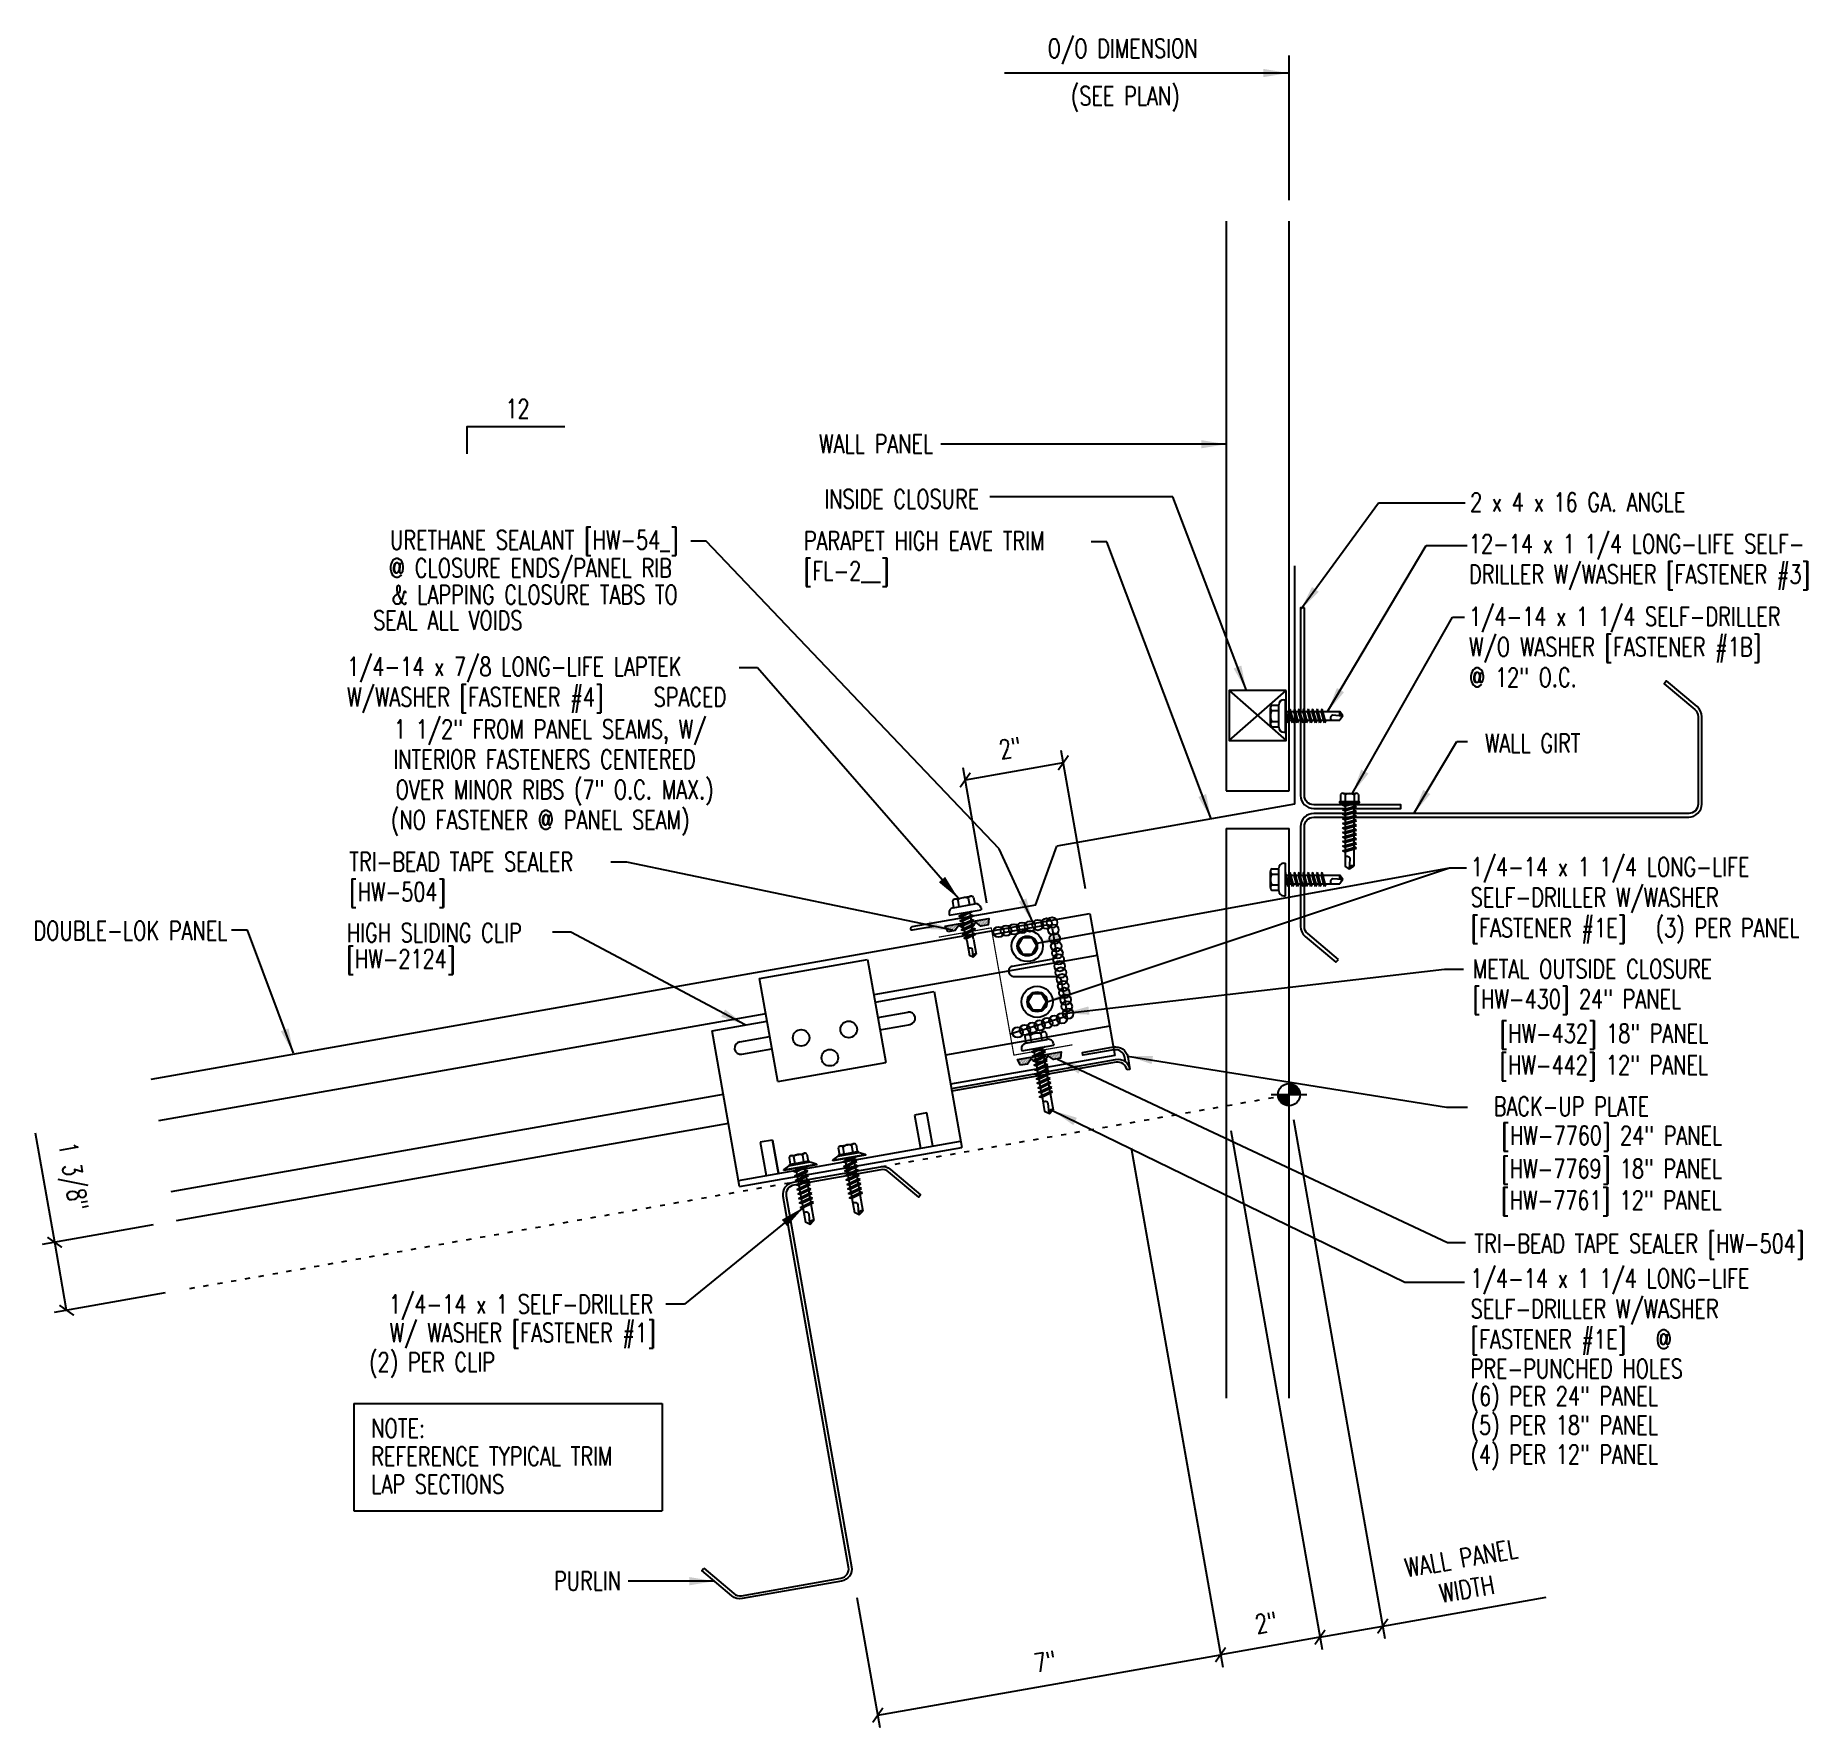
# Model space of a CAD drawing. Header units: inches. Extents: x 5.5 to 40.9, y 11.9 to 45.6.
import ezdxf
from ezdxf.enums import TextEntityAlignment as Align

# ---------------------------------------------------------------- set-up
doc = ezdxf.new("R2010")
doc.units = ezdxf.units.IN
doc.header["$MEASUREMENT"] = 0
doc.linetypes.add('ACAD_ISO07W100', pattern=[3, 0, -3])
for name, color, linetype in [('CLIP', 5, 'Continuous'), ('CLO', 3, 'Continuous'), ('DIM', 7, 'Continuous'), ('ELEV-MK', 3, 'Continuous'), ('FASTENER', 9, 'Continuous'), ('MARK', 1, 'Continuous'), ('PANEL', 11, 'Continuous'), ('STLA', 12, 'Continuous'), ('TAPE', 8, 'Continuous'), ('TEXT', 2, 'Continuous'), ('TRIM', 6, 'Continuous'), ('WALL', 7, 'Continuous')]:
    doc.layers.add(name, color=color, linetype=linetype)
doc.styles.add('TEXT1', font='ROMANS.shx', dxfattribs={"width": 0.75, "height": 0.375})
doc.dimstyles.new('DETAIL', dxfattribs={"dimscale": 4, "dimtxt": 0.09375, "dimasz": 0.0625, "dimexe": 0.0625, "dimexo": 0.125, "dimgap": 0.0625, "dimtad": 1, "dimdec": 4, "dimzin": 3, "dimdsep": 46, "dimlunit": 4, "dimtxsty": 'TEXT1', "dimblk": 'ARCHTICK', "dimcen": 0.0625, "dimclrd": 7, "dimclre": 7, "dimclrt": 2, "dimadec": 0, "dimazin": 0, "dimtfac": 0.59375, "dimtdec": 4, "dimtmove": 0, "dimatfit": 3, "dimfxl": 0, "dimfrac": 2, "dimtolj": 1, "dimtzin": 3, "dimarcsym": 0})
doc.dimstyles.new('DETAIL$7', dxfattribs={"dimscale": 4, "dimtxt": 0.09375, "dimasz": 0.125, "dimexe": 0.0625, "dimexo": 0.125, "dimgap": 0.0625, "dimtad": 1, "dimdec": 4, "dimzin": 3, "dimdsep": 46, "dimlunit": 4, "dimtxsty": 'TEXT1', "dimblk": 'ARCHTICK', "dimcen": 0.0625, "dimclrd": 7, "dimclre": 7, "dimclrt": 2, "dimadec": 0, "dimazin": 0, "dimtfac": 0.59375, "dimtdec": 4, "dimtmove": 0, "dimatfit": 3, "dimfxl": 0, "dimfrac": 2, "dimtolj": 1, "dimtzin": 3, "dimarcsym": 0})

msp = doc.modelspace()

# ---------------------------------------------------------------- texts
at = {"layer": 'TEXT', "color": 2, "style": 'TEXT1', "width": 0.75}
for s, p in [('O/O DIMENSION', (25.72622, 45.18364)), ('(SEE PLAN)', (26.18959, 44.23723))]:
    msp.add_text(s, height=0.375, dxfattribs=at).set_placement(p)
at = {"layer": 'TEXT', "style": 'TEXT1', "width": 0.75}
for s, p in [('WALL PANEL', (23.44557, 37.30337)), ('INSIDE CLOSURE', (24.36035, 36.20309)), ('URETHANE SEALANT [HW-54_]', (18.36434, 35.38513)), ('@ CLOSURE ENDS/PANEL RIB', (18.23126, 34.82892)), ('& LAPPING CLOSURE TABS TO', (18.35307, 34.29459)), ('SEAL ALL VOIDS', (15.25493, 33.78275)), ('1 1/2" FROM PANEL SEAMS, W/', (18.92468, 31.61519)), ('WALL GIRT', (36.34761, 31.3335)), ('INTERIOR FASTENERS CENTERED ', (18.90034, 31.01153)), ('OVER MINOR RIBS (7" O.C. MAX.)', (19.06625, 30.40798)), ('(NO FASTENER @ PANEL SEAM)', (18.58541, 29.80572)), ('DOUBLE-LOK PANEL', (9.37464, 27.59751)), ('[HW-432] 18" PANEL', (38.89946, 25.5479)), ('[HW-442] 12" PANEL', (38.89643, 24.9183)), ('BACK-UP PLATE', (37.71843, 24.09434)), ('[HW-7760] 24" PANEL', (39.17675, 23.51398)), ('[HW-7769] 18" PANEL', (39.17136, 22.85255)), ('[HW-7761] 12" PANEL', (39.16833, 22.22295)), ('1/4-14 x 1 SELF-DRILLER', (17.86135, 20.15164)), ('W/ WASHER [FASTENER #1]', (17.9114, 19.58333)), ('(2) PER CLIP', (14.70524, 18.99728)), ('PURLIN', (17.22149, 14.63506))]:
    msp.add_text(s, height=0.375, dxfattribs=at).set_placement(p, align=Align.RIGHT)
for s, p in [('2 x 4 x 16 GA. ANGLE', (34.14942, 36.13695)), ('PARAPET HIGH EAVE TRIM', (20.86627, 35.36896)), ('[FL-2__]', (20.86627, 34.76896)), ('HIGH SLIDING CLIP', (11.75578, 27.55405)), ('[HW-2124]', (11.74615, 27.03432)), ('TRI-BEAD TAPE SEALER [HW-504]', (34.23242, 21.36055)), ('PRE-PUNCHED HOLES', (34.15876, 18.86538)), ('(6) PER 24" PANEL', (34.15876, 18.32102)), ('(5) PER 18" PANEL', (34.15876, 17.7394)), ('(4) PER 12" PANEL', (34.15876, 17.15777))]:
    msp.add_text(s, height=0.375, dxfattribs=at).set_placement(p)

# ---------------------------------------------------------------- blocks, each defined once
blk = doc.blocks.new('MB_DW1')
at = {"layer": 'FASTENER'}
for p, q in [((-0.217, 0.114), (-0.326, 0.059)), ((-0.326, 0.059), (-0.326, 0.049)), ((-0.326, 0.049), (0.326, 0.049)), ((-0.217, 0.114), (0.217, 0.114)), ((-0.193, 0.137), (0.193, 0.137)), ((-0.193, 0.119), (0.193, 0.119)), ((-0.181, 0.276), (-0.181, 0.137)), ((-0.181, 0.137), (0.181, 0.137)), ((-0.139, -0.016), (0.046, 0.037)), ((-0.135, 0.302), (0.135, 0.302)), ((-0.104, -0.036), (0.139, 0.033)), ((-0.089, 0.276), (-0.089, 0.137)), ((-0.086, 0.037), (-0.086, -0.001)), ((-0.086, 0.037), (0.086, 0.037)), ((0.086, 0.037), (0.133, 0.037)), ((0.086, 0.018), (0.086, -0.042)), ((0.089, 0.276), (0.089, 0.137)), ((0.139, 0.033), (0.133, 0.037)), ((0.181, 0.276), (0.181, 0.137)), ((0.217, 0.114), (0.326, 0.059)), ((0.326, 0.059), (0.326, 0.049)), ((-0.104, -0.036), (-0.139, -0.016)), ((-0.139, -0.107), (0.104, -0.038)), ((-0.104, -0.127), (-0.139, -0.107)), ((-0.139, -0.198), (0.104, -0.128)), ((-0.104, -0.218), (-0.139, -0.198)), ((-0.139, -0.289), (0.104, -0.219)), ((-0.104, -0.309), (-0.139, -0.289)), ((-0.139, -0.38), (0.104, -0.31)), ((-0.104, -0.127), (0.139, -0.058)), ((-0.104, -0.218), (0.139, -0.149)), ((-0.104, -0.309), (0.139, -0.239)), ((-0.104, -0.4), (0.139, -0.33)), ((-0.086, -0.031), (-0.086, -0.092)), ((-0.086, -0.122), (-0.086, -0.183)), ((-0.086, -0.213), (-0.086, -0.274)), ((-0.086, -0.304), (-0.086, -0.364)), ((0.086, -0.073), (0.086, -0.133)), ((0.086, -0.164), (0.086, -0.224)), ((0.086, -0.255), (0.086, -0.315)), ((0.086, -0.345), (0.086, -0.406)), ((0.139, -0.058), (0.104, -0.038)), ((0.139, -0.149), (0.104, -0.128)), ((0.139, -0.239), (0.104, -0.219)), ((0.139, -0.33), (0.104, -0.31)), ((-0.104, -0.4), (-0.139, -0.38)), ((-0.139, -0.47), (0.104, -0.401)), ((-0.104, -0.491), (-0.139, -0.47)), ((-0.139, -0.561), (0.104, -0.492)), ((-0.104, -0.581), (-0.139, -0.561)), ((-0.139, -0.652), (0.104, -0.583)), ((-0.104, -0.672), (-0.139, -0.652)), ((-0.139, -0.743), (0.104, -0.674)), ((-0.104, -0.491), (0.139, -0.421)), ((-0.104, -0.581), (0.139, -0.512)), ((-0.104, -0.672), (0.139, -0.603)), ((-0.104, -0.763), (0.139, -0.694)), ((-0.086, -0.395), (-0.086, -0.455)), ((-0.086, -0.486), (-0.086, -0.546)), ((-0.086, -0.577), (-0.086, -0.637)), ((-0.086, -0.667), (-0.086, -0.728)), ((0.086, -0.436), (0.086, -0.497)), ((0.086, -0.527), (0.086, -0.588)), ((0.086, -0.618), (0.086, -0.679)), ((0.139, -0.421), (0.104, -0.401)), ((0.139, -0.512), (0.104, -0.492)), ((0.139, -0.603), (0.104, -0.583)), ((0.139, -0.694), (0.104, -0.674)), ((-0.104, -0.763), (-0.139, -0.743)), ((-0.086, -0.758), (-0.086, -1.05)), ((0, -1.111), (-0.086, -1.05)), ((-0.002, -1.095), (0.014, -0.909)), ((0, -1.111), (0.086, -1.05)), ((0.086, -0.709), (0.086, -1.05))]:
    blk.add_line(p, q, dxfattribs=at)
blk.add_lwpolyline([(-0.331, 0.037), (-0.331, 0.049), (0.331, 0.049), (0.331, 0.037)], close=True, dxfattribs=at)
for centre, radius, start, end in [((-0.193, 0.128), 0.00894, 90, 270), ((-0.135, 0.25), 0.0527, 29.8754, 150.1246), ((0, 0.138), 0.164, 56.9974, 123.0026), ((0.135, 0.25), 0.0527, 29.8754, 150.1246), ((0.193, 0.128), 0.00894, 270, 90), ((-0.046, -0.921), 0.0615, 11.1445, 130.906), ((0.054, -1.097), 0.0563, 55.4585, 194.8454)]:
    blk.add_arc(centre, radius, start, end, dxfattribs=at)
blk = doc.blocks.new('*X4')
at = {"color": 0}
for p, q in [((-0.434, 0.135), (-0.434, 0.135)), ((-0.434, 0.123), (-0.434, 0.123)), ((-0.422, 0.141), (-0.422, 0.141)), ((-0.422, 0.129), (-0.422, 0.129)), ((-0.422, 0.117), (-0.422, 0.117)), ((-0.422, 0.105), (-0.422, 0.105)), ((-0.422, 0.094), (-0.422, 0.094)), ((-0.422, 0.082), (-0.422, 0.082)), ((-0.41, 0.135), (-0.41, 0.135)), ((-0.41, 0.123), (-0.41, 0.123)), ((-0.41, 0.111), (-0.41, 0.111)), ((-0.41, 0.1), (-0.41, 0.1)), ((-0.41, 0.088), (-0.41, 0.088)), ((-0.41, 0.076), (-0.41, 0.076)), ((-0.41, 0.064), (-0.41, 0.064)), ((-0.41, 0.053), (-0.41, 0.053)), ((-0.41, 0.041), (-0.41, 0.041)), ((-0.398, 0.141), (-0.398, 0.141)), ((-0.398, 0.129), (-0.398, 0.129)), ((-0.398, 0.117), (-0.398, 0.117)), ((-0.398, 0.105), (-0.398, 0.105)), ((-0.398, 0.094), (-0.398, 0.094)), ((-0.398, 0.082), (-0.398, 0.082)), ((-0.398, 0.07), (-0.398, 0.07)), ((-0.398, 0.059), (-0.398, 0.059)), ((-0.398, 0.047), (-0.398, 0.047)), ((-0.398, 0.035), (-0.398, 0.035)), ((-0.398, 0.023), (-0.398, 0.023)), ((-0.387, 0.135), (-0.387, 0.135)), ((-0.387, 0.123), (-0.387, 0.123)), ((-0.387, 0.111), (-0.387, 0.111)), ((-0.387, 0.1), (-0.387, 0.1)), ((-0.387, 0.088), (-0.387, 0.088)), ((-0.387, 0.076), (-0.387, 0.076)), ((-0.387, 0.064), (-0.387, 0.064)), ((-0.387, 0.053), (-0.387, 0.053)), ((-0.387, 0.041), (-0.387, 0.041)), ((-0.387, 0.029), (-0.387, 0.029)), ((-0.375, 0.141), (-0.375, 0.141)), ((-0.375, 0.129), (-0.375, 0.129)), ((-0.375, 0.117), (-0.375, 0.117)), ((-0.375, 0.105), (-0.375, 0.105)), ((-0.375, 0.094), (-0.375, 0.094)), ((-0.375, 0.082), (-0.375, 0.082)), ((-0.375, 0.07), (-0.375, 0.07)), ((-0.375, 0.059), (-0.375, 0.059)), ((-0.375, 0.047), (-0.375, 0.047)), ((-0.375, 0.035), (-0.375, 0.035)), ((-0.375, 0.023), (-0.375, 0.023)), ((-0.363, 0.135), (-0.363, 0.135)), ((-0.363, 0.123), (-0.363, 0.123)), ((-0.363, 0.111), (-0.363, 0.111)), ((-0.363, 0.1), (-0.363, 0.1)), ((-0.363, 0.088), (-0.363, 0.088)), ((-0.363, 0.076), (-0.363, 0.076)), ((-0.363, 0.064), (-0.363, 0.064)), ((-0.363, 0.053), (-0.363, 0.053)), ((-0.363, 0.041), (-0.363, 0.041)), ((-0.363, 0.029), (-0.363, 0.029)), ((-0.352, 0.141), (-0.352, 0.141)), ((-0.352, 0.129), (-0.352, 0.129)), ((-0.352, 0.117), (-0.352, 0.117)), ((-0.352, 0.105), (-0.352, 0.105)), ((-0.352, 0.094), (-0.352, 0.094)), ((-0.352, 0.082), (-0.352, 0.082)), ((-0.352, 0.07), (-0.352, 0.07)), ((-0.352, 0.059), (-0.352, 0.059)), ((-0.352, 0.047), (-0.352, 0.047)), ((-0.352, 0.035), (-0.352, 0.035)), ((-0.352, 0.023), (-0.352, 0.023)), ((-0.34, 0.135), (-0.34, 0.135)), ((-0.34, 0.123), (-0.34, 0.123)), ((-0.34, 0.111), (-0.34, 0.111)), ((-0.34, 0.1), (-0.34, 0.1)), ((-0.34, 0.088), (-0.34, 0.088)), ((-0.34, 0.076), (-0.34, 0.076)), ((-0.34, 0.064), (-0.34, 0.064)), ((-0.34, 0.053), (-0.34, 0.053)), ((-0.34, 0.041), (-0.34, 0.041)), ((-0.34, 0.029), (-0.34, 0.029)), ((-0.328, 0.141), (-0.328, 0.141)), ((-0.328, 0.129), (-0.328, 0.129)), ((-0.328, 0.117), (-0.328, 0.117)), ((-0.328, 0.105), (-0.328, 0.105)), ((-0.328, 0.094), (-0.328, 0.094)), ((-0.328, 0.082), (-0.328, 0.082)), ((-0.328, 0.07), (-0.328, 0.07)), ((-0.328, 0.059), (-0.328, 0.059)), ((-0.328, 0.047), (-0.328, 0.047)), ((-0.328, 0.035), (-0.328, 0.035)), ((-0.328, 0.023), (-0.328, 0.023)), ((-0.316, 0.135), (-0.316, 0.135)), ((-0.316, 0.123), (-0.316, 0.123)), ((-0.316, 0.111), (-0.316, 0.111)), ((-0.316, 0.1), (-0.316, 0.1)), ((-0.316, 0.088), (-0.316, 0.088)), ((-0.316, 0.076), (-0.316, 0.076)), ((-0.316, 0.064), (-0.316, 0.064)), ((-0.316, 0.053), (-0.316, 0.053)), ((-0.316, 0.041), (-0.316, 0.041)), ((-0.316, 0.029), (-0.316, 0.029)), ((-0.305, 0.141), (-0.305, 0.141)), ((-0.305, 0.129), (-0.305, 0.129)), ((-0.305, 0.117), (-0.305, 0.117)), ((-0.305, 0.105), (-0.305, 0.105)), ((-0.305, 0.094), (-0.305, 0.094)), ((-0.305, 0.082), (-0.305, 0.082)), ((-0.305, 0.07), (-0.305, 0.07)), ((-0.305, 0.059), (-0.305, 0.059)), ((-0.305, 0.047), (-0.305, 0.047)), ((-0.305, 0.035), (-0.305, 0.035)), ((-0.305, 0.023), (-0.305, 0.023)), ((-0.293, 0.135), (-0.293, 0.135)), ((-0.293, 0.123), (-0.293, 0.123)), ((-0.293, 0.111), (-0.293, 0.111)), ((-0.293, 0.1), (-0.293, 0.1)), ((-0.293, 0.088), (-0.293, 0.088)), ((-0.293, 0.076), (-0.293, 0.076)), ((-0.293, 0.064), (-0.293, 0.064)), ((-0.293, 0.053), (-0.293, 0.053)), ((-0.293, 0.041), (-0.293, 0.041)), ((-0.293, 0.029), (-0.293, 0.029)), ((-0.281, 0.141), (-0.281, 0.141)), ((-0.281, 0.129), (-0.281, 0.129)), ((-0.281, 0.117), (-0.281, 0.117)), ((-0.281, 0.105), (-0.281, 0.105)), ((-0.281, 0.094), (-0.281, 0.094)), ((-0.281, 0.082), (-0.281, 0.082)), ((-0.281, 0.07), (-0.281, 0.07)), ((-0.281, 0.059), (-0.281, 0.059)), ((-0.281, 0.047), (-0.281, 0.047)), ((-0.281, 0.035), (-0.281, 0.035)), ((-0.281, 0.023), (-0.281, 0.023)), ((-0.27, 0.135), (-0.27, 0.135)), ((-0.27, 0.123), (-0.27, 0.123)), ((-0.27, 0.111), (-0.27, 0.111)), ((-0.27, 0.1), (-0.27, 0.1)), ((-0.27, 0.088), (-0.27, 0.088)), ((-0.27, 0.076), (-0.27, 0.076)), ((-0.27, 0.064), (-0.27, 0.064)), ((-0.27, 0.053), (-0.27, 0.053)), ((-0.27, 0.041), (-0.27, 0.041)), ((-0.27, 0.029), (-0.27, 0.029)), ((-0.258, 0.141), (-0.258, 0.141)), ((-0.258, 0.129), (-0.258, 0.129)), ((-0.258, 0.117), (-0.258, 0.117)), ((-0.258, 0.105), (-0.258, 0.105)), ((-0.258, 0.094), (-0.258, 0.094)), ((-0.258, 0.082), (-0.258, 0.082)), ((-0.258, 0.07), (-0.258, 0.07)), ((-0.258, 0.059), (-0.258, 0.059)), ((-0.258, 0.047), (-0.258, 0.047)), ((-0.258, 0.035), (-0.258, 0.035)), ((-0.258, 0.023), (-0.258, 0.023)), ((-0.246, 0.135), (-0.246, 0.135)), ((-0.246, 0.123), (-0.246, 0.123)), ((-0.246, 0.111), (-0.246, 0.111)), ((-0.246, 0.1), (-0.246, 0.1)), ((-0.246, 0.088), (-0.246, 0.088)), ((-0.246, 0.076), (-0.246, 0.076)), ((-0.246, 0.064), (-0.246, 0.064)), ((-0.246, 0.053), (-0.246, 0.053)), ((-0.246, 0.041), (-0.246, 0.041)), ((-0.234, 0.141), (-0.234, 0.141)), ((-0.234, 0.129), (-0.234, 0.129)), ((-0.234, 0.117), (-0.234, 0.117)), ((-0.234, 0.105), (-0.234, 0.105)), ((-0.234, 0.094), (-0.234, 0.094)), ((-0.234, 0.082), (-0.234, 0.082)), ((-0.234, 0.07), (-0.234, 0.07)), ((-0.234, 0.059), (-0.234, 0.059)), ((-0.234, 0.047), (-0.234, 0.047)), ((-0.223, 0.135), (-0.223, 0.135)), ((-0.223, 0.123), (-0.223, 0.123)), ((-0.223, 0.111), (-0.223, 0.111)), ((-0.223, 0.1), (-0.223, 0.1)), ((-0.223, 0.088), (-0.223, 0.088)), ((-0.223, 0.076), (-0.223, 0.076)), ((-0.223, 0.064), (-0.223, 0.064)), ((-0.211, 0.141), (-0.211, 0.141)), ((-0.211, 0.129), (-0.211, 0.129)), ((-0.211, 0.117), (-0.211, 0.117)), ((-0.211, 0.105), (-0.211, 0.105)), ((-0.211, 0.094), (-0.211, 0.094)), ((-0.211, 0.082), (-0.211, 0.082)), ((-0.211, 0.07), (-0.211, 0.07)), ((-0.199, 0.135), (-0.199, 0.135)), ((-0.199, 0.123), (-0.199, 0.123)), ((-0.199, 0.111), (-0.199, 0.111)), ((-0.199, 0.1), (-0.199, 0.1)), ((-0.199, 0.088), (-0.199, 0.088)), ((-0.188, 0.141), (-0.188, 0.141)), ((-0.188, 0.129), (-0.188, 0.129)), ((-0.188, 0.117), (-0.188, 0.117)), ((-0.188, 0.105), (-0.188, 0.105)), ((-0.188, 0.094), (-0.188, 0.094)), ((-0.176, 0.135), (-0.176, 0.135)), ((-0.176, 0.123), (-0.176, 0.123)), ((-0.176, 0.111), (-0.176, 0.111)), ((-0.164, 0.141), (-0.164, 0.141)), ((-0.164, 0.129), (-0.164, 0.129)), ((-0.164, 0.117), (-0.164, 0.117)), ((-0.164, 0.105), (-0.164, 0.105)), ((-0.152, 0.135), (-0.152, 0.135)), ((-0.152, 0.123), (-0.152, 0.123)), ((-0.152, 0.111), (-0.152, 0.111)), ((-0.152, 0.1), (-0.152, 0.1)), ((-0.141, 0.141), (-0.141, 0.141)), ((-0.141, 0.129), (-0.141, 0.129)), ((-0.141, 0.117), (-0.141, 0.117)), ((-0.141, 0.105), (-0.141, 0.105)), ((-0.141, 0.094), (-0.141, 0.094)), ((-0.141, 0.082), (-0.141, 0.082)), ((-0.129, 0.135), (-0.129, 0.135)), ((-0.129, 0.123), (-0.129, 0.123)), ((-0.129, 0.111), (-0.129, 0.111)), ((-0.129, 0.1), (-0.129, 0.1)), ((-0.129, 0.088), (-0.129, 0.088)), ((-0.129, 0.076), (-0.129, 0.076)), ((-0.117, 0.141), (-0.117, 0.141)), ((-0.117, 0.129), (-0.117, 0.129)), ((-0.117, 0.117), (-0.117, 0.117)), ((-0.117, 0.105), (-0.117, 0.105)), ((-0.117, 0.094), (-0.117, 0.094)), ((-0.117, 0.082), (-0.117, 0.082)), ((-0.117, 0.07), (-0.117, 0.07)), ((-0.117, 0.059), (-0.117, 0.059)), ((-0.105, 0.135), (-0.105, 0.135)), ((-0.105, 0.123), (-0.105, 0.123)), ((-0.105, 0.111), (-0.105, 0.111)), ((-0.105, 0.1), (-0.105, 0.1)), ((-0.105, 0.088), (-0.105, 0.088)), ((-0.105, 0.076), (-0.105, 0.076)), ((-0.105, 0.064), (-0.105, 0.064)), ((-0.105, 0.053), (-0.105, 0.053)), ((-0.094, 0.141), (-0.094, 0.141)), ((-0.094, 0.129), (-0.094, 0.129)), ((-0.094, 0.117), (-0.094, 0.117)), ((-0.094, 0.105), (-0.094, 0.105)), ((-0.094, 0.094), (-0.094, 0.094)), ((-0.094, 0.082), (-0.094, 0.082)), ((-0.094, 0.07), (-0.094, 0.07)), ((-0.094, 0.059), (-0.094, 0.059)), ((-0.094, 0.047), (-0.094, 0.047)), ((-0.094, 0.035), (-0.094, 0.035)), ((-0.082, 0.135), (-0.082, 0.135)), ((-0.082, 0.123), (-0.082, 0.123)), ((-0.082, 0.111), (-0.082, 0.111)), ((-0.082, 0.1), (-0.082, 0.1)), ((-0.082, 0.088), (-0.082, 0.088)), ((-0.082, 0.076), (-0.082, 0.076)), ((-0.082, 0.064), (-0.082, 0.064)), ((-0.082, 0.053), (-0.082, 0.053)), ((-0.082, 0.041), (-0.082, 0.041)), ((-0.082, 0.029), (-0.082, 0.029)), ((-0.07, 0.141), (-0.07, 0.141)), ((-0.07, 0.129), (-0.07, 0.129)), ((-0.07, 0.117), (-0.07, 0.117)), ((-0.07, 0.105), (-0.07, 0.105)), ((-0.07, 0.094), (-0.07, 0.094)), ((-0.07, 0.082), (-0.07, 0.082)), ((-0.07, 0.07), (-0.07, 0.07)), ((-0.07, 0.059), (-0.07, 0.059)), ((-0.07, 0.047), (-0.07, 0.047)), ((-0.07, 0.035), (-0.07, 0.035)), ((-0.07, 0.023), (-0.07, 0.023)), ((-0.059, 0.135), (-0.059, 0.135)), ((-0.059, 0.123), (-0.059, 0.123)), ((-0.059, 0.111), (-0.059, 0.111)), ((-0.059, 0.1), (-0.059, 0.1)), ((-0.059, 0.088), (-0.059, 0.088)), ((-0.059, 0.076), (-0.059, 0.076)), ((-0.059, 0.064), (-0.059, 0.064)), ((-0.059, 0.053), (-0.059, 0.053)), ((-0.059, 0.041), (-0.059, 0.041)), ((-0.059, 0.029), (-0.059, 0.029)), ((-0.047, 0.141), (-0.047, 0.141)), ((-0.047, 0.129), (-0.047, 0.129)), ((-0.047, 0.117), (-0.047, 0.117)), ((-0.047, 0.105), (-0.047, 0.105)), ((-0.047, 0.094), (-0.047, 0.094)), ((-0.047, 0.082), (-0.047, 0.082)), ((-0.047, 0.07), (-0.047, 0.07)), ((-0.047, 0.059), (-0.047, 0.059)), ((-0.047, 0.047), (-0.047, 0.047)), ((-0.047, 0.035), (-0.047, 0.035)), ((-0.047, 0.023), (-0.047, 0.023)), ((-0.035, 0.135), (-0.035, 0.135)), ((-0.035, 0.123), (-0.035, 0.123)), ((-0.035, 0.111), (-0.035, 0.111)), ((-0.035, 0.1), (-0.035, 0.1)), ((-0.035, 0.088), (-0.035, 0.088)), ((-0.035, 0.076), (-0.035, 0.076)), ((-0.035, 0.064), (-0.035, 0.064)), ((-0.035, 0.053), (-0.035, 0.053)), ((-0.035, 0.041), (-0.035, 0.041)), ((-0.035, 0.029), (-0.035, 0.029)), ((-0.023, 0.141), (-0.023, 0.141)), ((-0.023, 0.129), (-0.023, 0.129)), ((-0.023, 0.117), (-0.023, 0.117)), ((-0.023, 0.105), (-0.023, 0.105)), ((-0.023, 0.094), (-0.023, 0.094)), ((-0.023, 0.082), (-0.023, 0.082)), ((-0.023, 0.07), (-0.023, 0.07)), ((-0.023, 0.059), (-0.023, 0.059)), ((-0.023, 0.047), (-0.023, 0.047)), ((-0.023, 0.035), (-0.023, 0.035)), ((-0.023, 0.023), (-0.023, 0.023)), ((-0.012, 0.135), (-0.012, 0.135)), ((-0.012, 0.123), (-0.012, 0.123)), ((-0.012, 0.111), (-0.012, 0.111)), ((-0.012, 0.1), (-0.012, 0.1)), ((-0.012, 0.088), (-0.012, 0.088)), ((-0.012, 0.076), (-0.012, 0.076)), ((-0.012, 0.064), (-0.012, 0.064)), ((-0.012, 0.053), (-0.012, 0.053)), ((-0.012, 0.041), (-0.012, 0.041)), ((-0.012, 0.029), (-0.012, 0.029)), ((0, 0.141), (0, 0.141)), ((0, 0.129), (0, 0.129)), ((0, 0.117), (0, 0.117)), ((0, 0.105), (0, 0.105)), ((0, 0.094), (0, 0.094)), ((0, 0.082), (0, 0.082)), ((0, 0.07), (0, 0.07)), ((0, 0.059), (0, 0.059)), ((0, 0.047), (0, 0.047)), ((0, 0.035), (0, 0.035)), ((0, 0.023), (0, 0.023)), ((0.012, 0.135), (0.012, 0.135)), ((0.012, 0.123), (0.012, 0.123)), ((0.012, 0.111), (0.012, 0.111)), ((0.012, 0.1), (0.012, 0.1)), ((0.012, 0.088), (0.012, 0.088)), ((0.012, 0.076), (0.012, 0.076)), ((0.012, 0.064), (0.012, 0.064)), ((0.012, 0.053), (0.012, 0.053)), ((0.012, 0.041), (0.012, 0.041)), ((0.012, 0.029), (0.012, 0.029)), ((0.023, 0.141), (0.023, 0.141)), ((0.023, 0.129), (0.023, 0.129)), ((0.023, 0.117), (0.023, 0.117)), ((0.023, 0.105), (0.023, 0.105)), ((0.023, 0.094), (0.023, 0.094)), ((0.023, 0.082), (0.023, 0.082)), ((0.023, 0.07), (0.023, 0.07)), ((0.023, 0.059), (0.023, 0.059)), ((0.023, 0.047), (0.023, 0.047)), ((0.023, 0.035), (0.023, 0.035)), ((0.023, 0.023), (0.023, 0.023)), ((0.035, 0.135), (0.035, 0.135)), ((0.035, 0.123), (0.035, 0.123)), ((0.035, 0.111), (0.035, 0.111)), ((0.035, 0.1), (0.035, 0.1)), ((0.035, 0.088), (0.035, 0.088)), ((0.035, 0.076), (0.035, 0.076)), ((0.035, 0.064), (0.035, 0.064)), ((0.035, 0.053), (0.035, 0.053)), ((0.035, 0.041), (0.035, 0.041)), ((0.035, 0.029), (0.035, 0.029)), ((0.047, 0.141), (0.047, 0.141)), ((0.047, 0.129), (0.047, 0.129)), ((0.047, 0.117), (0.047, 0.117)), ((0.047, 0.105), (0.047, 0.105)), ((0.047, 0.094), (0.047, 0.094)), ((0.047, 0.082), (0.047, 0.082)), ((0.047, 0.07), (0.047, 0.07)), ((0.047, 0.059), (0.047, 0.059)), ((0.047, 0.047), (0.047, 0.047)), ((0.047, 0.035), (0.047, 0.035)), ((0.047, 0.023), (0.047, 0.023)), ((0.059, 0.135), (0.059, 0.135)), ((0.059, 0.123), (0.059, 0.123)), ((0.059, 0.111), (0.059, 0.111)), ((0.059, 0.1), (0.059, 0.1)), ((0.059, 0.088), (0.059, 0.088)), ((0.059, 0.076), (0.059, 0.076)), ((0.059, 0.064), (0.059, 0.064)), ((0.059, 0.053), (0.059, 0.053)), ((0.059, 0.041), (0.059, 0.041)), ((0.059, 0.029), (0.059, 0.029)), ((0.07, 0.141), (0.07, 0.141)), ((0.07, 0.129), (0.07, 0.129)), ((0.07, 0.117), (0.07, 0.117)), ((0.07, 0.105), (0.07, 0.105)), ((0.07, 0.094), (0.07, 0.094)), ((0.07, 0.082), (0.07, 0.082)), ((0.07, 0.07), (0.07, 0.07)), ((0.07, 0.059), (0.07, 0.059)), ((0.07, 0.047), (0.07, 0.047)), ((0.07, 0.035), (0.07, 0.035)), ((0.07, 0.023), (0.07, 0.023)), ((0.082, 0.135), (0.082, 0.135)), ((0.082, 0.123), (0.082, 0.123)), ((0.082, 0.111), (0.082, 0.111)), ((0.082, 0.1), (0.082, 0.1)), ((0.082, 0.088), (0.082, 0.088)), ((0.082, 0.076), (0.082, 0.076)), ((0.082, 0.064), (0.082, 0.064)), ((0.082, 0.053), (0.082, 0.053)), ((0.082, 0.041), (0.082, 0.041)), ((0.082, 0.029), (0.082, 0.029)), ((0.094, 0.141), (0.094, 0.141)), ((0.094, 0.129), (0.094, 0.129)), ((0.094, 0.117), (0.094, 0.117)), ((0.094, 0.105), (0.094, 0.105)), ((0.094, 0.094), (0.094, 0.094)), ((0.094, 0.082), (0.094, 0.082)), ((0.094, 0.07), (0.094, 0.07)), ((0.094, 0.059), (0.094, 0.059)), ((0.094, 0.047), (0.094, 0.047)), ((0.094, 0.035), (0.094, 0.035)), ((0.105, 0.135), (0.105, 0.135)), ((0.105, 0.123), (0.105, 0.123)), ((0.105, 0.111), (0.105, 0.111)), ((0.105, 0.1), (0.105, 0.1)), ((0.105, 0.088), (0.105, 0.088)), ((0.105, 0.076), (0.105, 0.076)), ((0.105, 0.064), (0.105, 0.064)), ((0.105, 0.053), (0.105, 0.053)), ((0.117, 0.141), (0.117, 0.141)), ((0.117, 0.129), (0.117, 0.129)), ((0.117, 0.117), (0.117, 0.117)), ((0.117, 0.105), (0.117, 0.105)), ((0.117, 0.094), (0.117, 0.094)), ((0.117, 0.082), (0.117, 0.082)), ((0.117, 0.07), (0.117, 0.07)), ((0.117, 0.059), (0.117, 0.059)), ((0.129, 0.135), (0.129, 0.135)), ((0.129, 0.123), (0.129, 0.123)), ((0.129, 0.111), (0.129, 0.111)), ((0.129, 0.1), (0.129, 0.1)), ((0.129, 0.088), (0.129, 0.088)), ((0.129, 0.076), (0.129, 0.076)), ((0.141, 0.141), (0.141, 0.141)), ((0.141, 0.129), (0.141, 0.129)), ((0.141, 0.117), (0.141, 0.117)), ((0.141, 0.105), (0.141, 0.105)), ((0.141, 0.094), (0.141, 0.094)), ((0.141, 0.082), (0.141, 0.082)), ((0.152, 0.135), (0.152, 0.135)), ((0.152, 0.123), (0.152, 0.123)), ((0.152, 0.111), (0.152, 0.111)), ((0.152, 0.1), (0.152, 0.1)), ((0.164, 0.141), (0.164, 0.141)), ((0.164, 0.129), (0.164, 0.129)), ((0.164, 0.117), (0.164, 0.117)), ((0.164, 0.105), (0.164, 0.105)), ((0.176, 0.135), (0.176, 0.135)), ((0.176, 0.123), (0.176, 0.123)), ((0.176, 0.111), (0.176, 0.111)), ((0.188, 0.141), (0.188, 0.141)), ((0.188, 0.129), (0.188, 0.129)), ((0.188, 0.117), (0.188, 0.117)), ((0.188, 0.105), (0.188, 0.105)), ((0.188, 0.094), (0.188, 0.094)), ((0.199, 0.135), (0.199, 0.135)), ((0.199, 0.123), (0.199, 0.123)), ((0.199, 0.111), (0.199, 0.111)), ((0.199, 0.1), (0.199, 0.1)), ((0.199, 0.088), (0.199, 0.088)), ((0.211, 0.141), (0.211, 0.141)), ((0.211, 0.129), (0.211, 0.129)), ((0.211, 0.117), (0.211, 0.117)), ((0.211, 0.105), (0.211, 0.105)), ((0.211, 0.094), (0.211, 0.094)), ((0.211, 0.082), (0.211, 0.082)), ((0.211, 0.07), (0.211, 0.07)), ((0.223, 0.135), (0.223, 0.135)), ((0.223, 0.123), (0.223, 0.123)), ((0.223, 0.111), (0.223, 0.111)), ((0.223, 0.1), (0.223, 0.1)), ((0.223, 0.088), (0.223, 0.088)), ((0.223, 0.076), (0.223, 0.076)), ((0.223, 0.064), (0.223, 0.064)), ((0.234, 0.141), (0.234, 0.141)), ((0.234, 0.129), (0.234, 0.129)), ((0.234, 0.117), (0.234, 0.117)), ((0.234, 0.105), (0.234, 0.105)), ((0.234, 0.094), (0.234, 0.094)), ((0.234, 0.082), (0.234, 0.082)), ((0.234, 0.07), (0.234, 0.07)), ((0.234, 0.059), (0.234, 0.059)), ((0.234, 0.047), (0.234, 0.047)), ((0.246, 0.135), (0.246, 0.135)), ((0.246, 0.123), (0.246, 0.123)), ((0.246, 0.111), (0.246, 0.111)), ((0.246, 0.1), (0.246, 0.1)), ((0.246, 0.088), (0.246, 0.088)), ((0.246, 0.076), (0.246, 0.076)), ((0.246, 0.064), (0.246, 0.064)), ((0.246, 0.053), (0.246, 0.053)), ((0.246, 0.041), (0.246, 0.041)), ((0.258, 0.141), (0.258, 0.141)), ((0.258, 0.129), (0.258, 0.129)), ((0.258, 0.117), (0.258, 0.117)), ((0.258, 0.105), (0.258, 0.105)), ((0.258, 0.094), (0.258, 0.094)), ((0.258, 0.082), (0.258, 0.082)), ((0.258, 0.07), (0.258, 0.07)), ((0.258, 0.059), (0.258, 0.059)), ((0.258, 0.047), (0.258, 0.047)), ((0.258, 0.035), (0.258, 0.035)), ((0.258, 0.023), (0.258, 0.023)), ((0.27, 0.135), (0.27, 0.135)), ((0.27, 0.123), (0.27, 0.123)), ((0.27, 0.111), (0.27, 0.111)), ((0.27, 0.1), (0.27, 0.1)), ((0.27, 0.088), (0.27, 0.088)), ((0.27, 0.076), (0.27, 0.076)), ((0.27, 0.064), (0.27, 0.064)), ((0.27, 0.053), (0.27, 0.053)), ((0.27, 0.041), (0.27, 0.041)), ((0.27, 0.029), (0.27, 0.029)), ((0.281, 0.141), (0.281, 0.141)), ((0.281, 0.129), (0.281, 0.129)), ((0.281, 0.117), (0.281, 0.117)), ((0.281, 0.105), (0.281, 0.105)), ((0.281, 0.094), (0.281, 0.094)), ((0.281, 0.082), (0.281, 0.082)), ((0.281, 0.07), (0.281, 0.07)), ((0.281, 0.059), (0.281, 0.059)), ((0.281, 0.047), (0.281, 0.047)), ((0.281, 0.035), (0.281, 0.035)), ((0.281, 0.023), (0.281, 0.023)), ((0.293, 0.135), (0.293, 0.135)), ((0.293, 0.123), (0.293, 0.123)), ((0.293, 0.111), (0.293, 0.111)), ((0.293, 0.1), (0.293, 0.1)), ((0.293, 0.088), (0.293, 0.088)), ((0.293, 0.076), (0.293, 0.076)), ((0.293, 0.064), (0.293, 0.064)), ((0.293, 0.053), (0.293, 0.053)), ((0.293, 0.041), (0.293, 0.041)), ((0.293, 0.029), (0.293, 0.029)), ((0.305, 0.141), (0.305, 0.141)), ((0.305, 0.129), (0.305, 0.129)), ((0.305, 0.117), (0.305, 0.117)), ((0.305, 0.105), (0.305, 0.105)), ((0.305, 0.094), (0.305, 0.094)), ((0.305, 0.082), (0.305, 0.082)), ((0.305, 0.07), (0.305, 0.07)), ((0.305, 0.059), (0.305, 0.059)), ((0.305, 0.047), (0.305, 0.047)), ((0.305, 0.035), (0.305, 0.035)), ((0.305, 0.023), (0.305, 0.023)), ((0.316, 0.135), (0.316, 0.135)), ((0.316, 0.123), (0.316, 0.123)), ((0.316, 0.111), (0.316, 0.111)), ((0.316, 0.1), (0.316, 0.1)), ((0.316, 0.088), (0.316, 0.088)), ((0.316, 0.076), (0.316, 0.076)), ((0.316, 0.064), (0.316, 0.064)), ((0.316, 0.053), (0.316, 0.053)), ((0.316, 0.041), (0.316, 0.041)), ((0.316, 0.029), (0.316, 0.029)), ((0.328, 0.141), (0.328, 0.141)), ((0.328, 0.129), (0.328, 0.129)), ((0.328, 0.117), (0.328, 0.117)), ((0.328, 0.105), (0.328, 0.105)), ((0.328, 0.094), (0.328, 0.094)), ((0.328, 0.082), (0.328, 0.082)), ((0.328, 0.07), (0.328, 0.07)), ((0.328, 0.059), (0.328, 0.059)), ((0.328, 0.047), (0.328, 0.047)), ((0.328, 0.035), (0.328, 0.035)), ((0.328, 0.023), (0.328, 0.023)), ((0.34, 0.135), (0.34, 0.135)), ((0.34, 0.123), (0.34, 0.123)), ((0.34, 0.111), (0.34, 0.111)), ((0.34, 0.1), (0.34, 0.1)), ((0.34, 0.088), (0.34, 0.088)), ((0.34, 0.076), (0.34, 0.076)), ((0.34, 0.064), (0.34, 0.064)), ((0.34, 0.053), (0.34, 0.053)), ((0.34, 0.041), (0.34, 0.041)), ((0.34, 0.029), (0.34, 0.029)), ((0.352, 0.141), (0.352, 0.141)), ((0.352, 0.129), (0.352, 0.129)), ((0.352, 0.117), (0.352, 0.117)), ((0.352, 0.105), (0.352, 0.105)), ((0.352, 0.094), (0.352, 0.094)), ((0.352, 0.082), (0.352, 0.082)), ((0.352, 0.07), (0.352, 0.07)), ((0.352, 0.059), (0.352, 0.059)), ((0.352, 0.047), (0.352, 0.047)), ((0.352, 0.035), (0.352, 0.035)), ((0.352, 0.023), (0.352, 0.023)), ((0.363, 0.135), (0.363, 0.135)), ((0.363, 0.123), (0.363, 0.123)), ((0.363, 0.111), (0.363, 0.111)), ((0.363, 0.1), (0.363, 0.1)), ((0.363, 0.088), (0.363, 0.088)), ((0.363, 0.076), (0.363, 0.076)), ((0.363, 0.064), (0.363, 0.064)), ((0.363, 0.053), (0.363, 0.053)), ((0.363, 0.041), (0.363, 0.041)), ((0.363, 0.029), (0.363, 0.029)), ((0.375, 0.141), (0.375, 0.141)), ((0.375, 0.129), (0.375, 0.129)), ((0.375, 0.117), (0.375, 0.117)), ((0.375, 0.105), (0.375, 0.105)), ((0.375, 0.094), (0.375, 0.094)), ((0.375, 0.082), (0.375, 0.082)), ((0.375, 0.07), (0.375, 0.07)), ((0.375, 0.059), (0.375, 0.059)), ((0.375, 0.047), (0.375, 0.047)), ((0.375, 0.035), (0.375, 0.035)), ((0.375, 0.023), (0.375, 0.023)), ((0.387, 0.135), (0.387, 0.135)), ((0.387, 0.123), (0.387, 0.123)), ((0.387, 0.111), (0.387, 0.111)), ((0.387, 0.1), (0.387, 0.1)), ((0.387, 0.088), (0.387, 0.088)), ((0.387, 0.076), (0.387, 0.076)), ((0.387, 0.064), (0.387, 0.064)), ((0.387, 0.053), (0.387, 0.053)), ((0.387, 0.041), (0.387, 0.041)), ((0.387, 0.029), (0.387, 0.029)), ((0.398, 0.141), (0.398, 0.141)), ((0.398, 0.129), (0.398, 0.129)), ((0.398, 0.117), (0.398, 0.117)), ((0.398, 0.105), (0.398, 0.105)), ((0.398, 0.094), (0.398, 0.094)), ((0.398, 0.082), (0.398, 0.082)), ((0.398, 0.07), (0.398, 0.07)), ((0.398, 0.059), (0.398, 0.059)), ((0.398, 0.047), (0.398, 0.047)), ((0.398, 0.035), (0.398, 0.035)), ((0.398, 0.023), (0.398, 0.023)), ((0.41, 0.135), (0.41, 0.135)), ((0.41, 0.123), (0.41, 0.123)), ((0.41, 0.111), (0.41, 0.111)), ((0.41, 0.1), (0.41, 0.1)), ((0.41, 0.088), (0.41, 0.088)), ((0.41, 0.076), (0.41, 0.076)), ((0.41, 0.064), (0.41, 0.064)), ((0.41, 0.053), (0.41, 0.053)), ((0.41, 0.041), (0.41, 0.041)), ((0.422, 0.141), (0.422, 0.141)), ((0.422, 0.129), (0.422, 0.129)), ((0.422, 0.117), (0.422, 0.117)), ((0.422, 0.105), (0.422, 0.105)), ((0.422, 0.094), (0.422, 0.094)), ((0.422, 0.082), (0.422, 0.082)), ((0.434, 0.135), (0.434, 0.135)), ((0.434, 0.123), (0.434, 0.123))]:
    blk.add_line(p, q, dxfattribs=at)
blk = doc.blocks.new('MB_DBTAP')
at = {"layer": 'TAPE', "color": 9}
blk.add_lwpolyline([(-0.403, 0.018), (-0.442, 0.141), (0.442, 0.141), (0.403, 0.018), (0.26, 0.018), (0.17, 0.109), (0.079, 0.018), (0, 0.018), (-0.079, 0.018), (-0.17, 0.109), (-0.26, 0.018)], close=True, dxfattribs=at)
at = {"layer": 'TAPE', "color": 251}
blk.add_blockref('*X4', (0, 0), dxfattribs=at)
blk = doc.blocks.new('MB_DW4')
at = {"layer": 'FASTENER'}
for p, q in [((-0.326, 0.071), (-0.326, 0.037)), ((-0.326, 0.037), (0.322, 0.037)), ((-0.226, 0.171), (0.214, 0.171)), ((-0.217, 0.305), (-0.217, 0.171)), ((-0.163, 0.337), (0.159, 0.337)), ((-0.141, -0.014), (0.037, 0.037)), ((-0.108, 0.305), (-0.108, 0.171)), ((-0.105, -0.034), (0.137, 0.035)), ((-0.088, 0.037), (-0.088, 0.001)), ((-0.088, 0.037), (0.085, 0.037)), ((0.085, 0.037), (0.134, 0.037)), ((0.085, 0.02), (0.085, -0.041)), ((0.105, 0.305), (0.105, 0.171)), ((0.137, 0.035), (0.134, 0.037)), ((0.214, 0.305), (0.214, 0.171)), ((0.322, 0.071), (0.322, 0.037)), ((-0.105, -0.034), (-0.141, -0.014)), ((-0.141, -0.105), (0.102, -0.036)), ((-0.105, -0.125), (-0.141, -0.105)), ((-0.141, -0.196), (0.102, -0.127)), ((-0.105, -0.216), (-0.141, -0.196)), ((-0.141, -0.287), (0.102, -0.217)), ((-0.105, -0.307), (-0.141, -0.287)), ((-0.141, -0.378), (0.102, -0.308)), ((-0.105, -0.125), (0.137, -0.056)), ((-0.105, -0.216), (0.137, -0.147)), ((-0.105, -0.307), (0.137, -0.238)), ((-0.105, -0.398), (0.137, -0.328)), ((-0.088, -0.029), (-0.088, -0.09)), ((-0.088, -0.12), (-0.088, -0.181)), ((-0.084, -0.27), (-0.088, -0.211)), ((-0.078, -0.36), (-0.082, -0.3)), ((0.071, -0.408), (0.075, -0.346)), ((0.077, -0.315), (0.082, -0.253)), ((0.084, -0.223), (0.085, -0.211)), ((0.085, -0.071), (0.085, -0.131)), ((0.085, -0.162), (0.085, -0.211)), ((0.137, -0.056), (0.102, -0.036)), ((0.137, -0.147), (0.102, -0.127)), ((0.137, -0.238), (0.102, -0.217)), ((0.137, -0.328), (0.102, -0.308)), ((-0.105, -0.398), (-0.141, -0.378)), ((-0.122, -0.463), (0.089, -0.403)), ((-0.086, -0.483), (-0.122, -0.463)), ((-0.086, -0.483), (0.124, -0.423)), ((-0.071, -0.449), (-0.075, -0.389)), ((-0.066, -0.516), (-0.069, -0.478)), ((-0.066, -0.516), (-0.066, -0.82)), ((0.063, -0.515), (0.068, -0.439)), ((0.063, -0.516), (0.063, -0.82)), ((0.124, -0.423), (0.089, -0.403)), ((-0.002, -0.866), (-0.066, -0.82)), ((-0.003, -0.854), (0.009, -0.714)), ((-0.002, -0.866), (0.063, -0.82))]:
    blk.add_line(p, q, dxfattribs=at)
for centre, radius, start, end in [((-0.226, 0.071), 0.1, 90, 180), ((-0.163, 0.274), 0.0628, 29.8754, 150.1246), ((-0.002, 0.141), 0.196, 56.9974, 123.0026), ((0.159, 0.274), 0.0628, 29.8754, 150.1246), ((0.222, 0.071), 0.1, 0, 90), ((-0.036, -0.723), 0.0461, 11.1445, 130.906), ((0.073, -0.516), 0.01, 175.9484, 180), ((0.039, -0.855), 0.0422, 55.4585, 194.8454)]:
    blk.add_arc(centre, radius, start, end, dxfattribs=at)
blk = doc.blocks.new('MB_38W')
blk.add_lwpolyline([(-0.094, 0.162), (-0.188, 0), (-0.094, -0.162), (0.094, -0.162), (0.188, 0), (0.094, 0.162)], close=True)
for radius in [0.312, 0.199]:
    blk.add_circle((0, 0), radius)
blk = doc.blocks.new('A$C40D92978')
at = {"layer": 'CLO', "const_width": 0.0239}
blk.add_lwpolyline([(2.668, 0.22), (1.499, 0.014), (1.048, 2.551), (0.002, 2.366)], dxfattribs=at)
at = {"layer": 'CLO'}
blk.add_lwpolyline([(1.074, 2.419), (2.155, 2.61, -0.414214), (2.26, 2.537), (2.349, 2.031, -0.414214), (2.276, 1.927), (1.468, 1.784, 0.414214), (1.395, 1.68), (1.399, 1.658, 0.362577), (1.487, 1.584), (2.353, 1.579, -0.362577), (2.441, 1.505), (2.554, 0.869, -0.377256), (2.492, 0.768), (1.424, 0.435)], format="xyb", dxfattribs=at)
blk = doc.blocks.new('_ArchTick')
at = {"color": 0, "linetype": 'ByBlock', "const_width": 0.15}
blk.add_lwpolyline([(-0.5, -0.5), (0.5, 0.5)], dxfattribs=at)
blk = doc.blocks.new('*D33')
at = {"layer": 'DEFPOINTS', "color": 0}
for p in [(27.333, 23.794), (21.839, 14.985), (29.174, 13.35)]:
    blk.add_point(p, dxfattribs=at)
at = {"layer": 'DIM', "color": 7, "lineweight": -2}
for p, q in [((27.42, 23.301), (29.218, 13.104)), ((21.925, 14.493), (22.383, 11.899)), ((22.34, 12.145), (29.174, 13.35))]:
    blk.add_line(p, q, dxfattribs=at)
at = {"layer": 'DIM', "color": 7, "lineweight": -2, "xscale": 0.25, "yscale": 0.25, "zscale": 0.25}
for p, rotation in [((29.174, 13.35), 10), ((22.34, 12.145), 190)]:
    blk.add_blockref('_ArchTick', p, dxfattribs=dict(at, rotation=rotation))
at = {"layer": 'DIM', "color": 2, "insert": (25.675, 13.214), "char_height": 0.375, "attachment_point": 5, "rotation": 10, "style": 'TEXT1'}
blk.add_mtext('\\A1;7"', dxfattribs=at)
blk = doc.blocks.new('FZ7')
at = {"layer": 'FASTENER'}
for p, q in [((-0.324, 0.071), (-0.324, 0.037)), ((-0.324, 0.037), (0.324, 0.037)), ((-0.224, 0.171), (0.215, 0.171)), ((-0.215, 0.305), (-0.215, 0.171)), ((-0.161, 0.337), (0.161, 0.337)), ((-0.139, -0.016), (0.046, 0.037)), ((-0.107, 0.305), (-0.107, 0.171)), ((-0.104, -0.036), (0.139, 0.033)), ((-0.086, 0.037), (-0.086, -0.001)), ((-0.086, 0.037), (0.086, 0.037)), ((0.086, 0.037), (0.133, 0.037)), ((0.086, 0.018), (0.086, -0.042)), ((0.107, 0.305), (0.107, 0.171)), ((0.139, 0.033), (0.133, 0.037)), ((0.215, 0.305), (0.215, 0.171)), ((0.324, 0.071), (0.324, 0.037)), ((-0.104, -0.036), (-0.139, -0.016)), ((-0.139, -0.107), (0.104, -0.038)), ((-0.104, -0.127), (-0.139, -0.107)), ((-0.139, -0.198), (0.104, -0.128)), ((-0.104, -0.218), (-0.139, -0.198)), ((-0.139, -0.289), (0.104, -0.219)), ((-0.104, -0.309), (-0.139, -0.289)), ((-0.139, -0.38), (0.104, -0.31)), ((-0.104, -0.127), (0.139, -0.058)), ((-0.104, -0.218), (0.139, -0.149)), ((-0.104, -0.309), (0.139, -0.239)), ((-0.104, -0.4), (0.139, -0.33)), ((-0.086, -0.031), (-0.086, -0.092)), ((-0.086, -0.122), (-0.086, -0.183)), ((-0.086, -0.213), (-0.086, -0.274)), ((-0.086, -0.304), (-0.086, -0.364)), ((0.086, -0.073), (0.086, -0.133)), ((0.086, -0.164), (0.086, -0.224)), ((0.086, -0.255), (0.086, -0.315)), ((0.086, -0.345), (0.086, -0.406)), ((0.139, -0.058), (0.104, -0.038)), ((0.139, -0.149), (0.104, -0.128)), ((0.139, -0.239), (0.104, -0.219)), ((0.139, -0.33), (0.104, -0.31)), ((-0.104, -0.4), (-0.139, -0.38)), ((-0.139, -0.47), (0.104, -0.401)), ((-0.104, -0.491), (-0.139, -0.47)), ((-0.139, -0.561), (0.104, -0.492)), ((-0.104, -0.581), (-0.139, -0.561)), ((-0.139, -0.652), (0.104, -0.583)), ((-0.104, -0.672), (-0.139, -0.652)), ((-0.139, -0.743), (0.104, -0.674)), ((-0.104, -0.491), (0.139, -0.421)), ((-0.104, -0.581), (0.139, -0.512)), ((-0.104, -0.672), (0.139, -0.603)), ((-0.104, -0.763), (0.139, -0.694)), ((-0.086, -0.395), (-0.086, -0.455)), ((-0.086, -0.486), (-0.086, -0.546)), ((-0.086, -0.577), (-0.086, -0.637)), ((-0.086, -0.667), (-0.086, -0.728)), ((0.086, -0.436), (0.086, -0.497)), ((0.086, -0.527), (0.086, -0.588)), ((0.086, -0.618), (0.086, -0.679)), ((0.139, -0.421), (0.104, -0.401)), ((0.139, -0.512), (0.104, -0.492)), ((0.139, -0.603), (0.104, -0.583)), ((0.139, -0.694), (0.104, -0.674)), ((-0.104, -0.763), (-0.139, -0.743)), ((-0.139, -0.834), (0.104, -0.765)), ((-0.104, -0.854), (-0.139, -0.834)), ((-0.139, -0.925), (0.104, -0.856)), ((-0.104, -0.945), (-0.139, -0.925)), ((-0.104, -0.854), (0.139, -0.785)), ((-0.104, -0.945), (0.139, -0.876)), ((-0.086, -0.758), (-0.086, -0.819)), ((-0.086, -0.849), (-0.086, -0.91)), ((-0.086, -0.94), (-0.086, -1.232)), ((0.086, -0.709), (0.086, -0.77)), ((0.086, -0.8), (0.086, -0.861)), ((0.086, -0.891), (0.086, -1.232)), ((0.139, -0.785), (0.104, -0.765)), ((0.139, -0.876), (0.104, -0.856)), ((0, -1.293), (-0.086, -1.232)), ((-0.002, -1.277), (0.014, -1.091)), ((0, -1.293), (0.086, -1.232))]:
    blk.add_line(p, q, dxfattribs=at)
for centre, radius, start, end in [((-0.224, 0.071), 0.1, 90, 180), ((-0.161, 0.274), 0.0628, 29.8754, 150.1246), ((0, 0.141), 0.196, 56.9974, 123.0026), ((0.161, 0.274), 0.0628, 29.8754, 150.1246), ((0.224, 0.071), 0.1, 0, 90), ((-0.046, -1.102), 0.0615, 11.1445, 130.906), ((0.054, -1.278), 0.0563, 55.4585, 194.8454)]:
    blk.add_arc(centre, radius, start, end, dxfattribs=at)
blk = doc.blocks.new('A$C53A16981')
at = {"layer": 'FASTENER', "rotation": 9.999999999999451}
blk.add_blockref('FZ7', (0.332, 1.273), dxfattribs=at)
blk = doc.blocks.new('*D34')
at = {"layer": 'DEFPOINTS', "color": 0}
for p in [(24.083, 30.787), (26.569, 28.125), (24.603, 27.84)]:
    blk.add_point(p, dxfattribs=at)
at = {"layer": 'WALL', "color": 7, "lineweight": -2}
for p, q in [((26.039, 31.131), (24.083, 30.787)), ((26.482, 28.618), (25.996, 31.378)), ((24.516, 28.332), (24.04, 31.033))]:
    blk.add_line(p, q, dxfattribs=at)
at = {"layer": 'WALL', "color": 7, "lineweight": -2, "xscale": 0.25, "yscale": 0.25, "zscale": 0.25}
for p, rotation in [((26.039, 31.131), 9.99999999999999), ((24.083, 30.787), 190)]:
    blk.add_blockref('_ArchTick', p, dxfattribs=dict(at, rotation=rotation))
at = {"layer": 'WALL', "color": 2, "insert": (24.979, 31.425), "char_height": 0.375, "attachment_point": 5, "rotation": 10, "style": 'TEXT1'}
blk.add_mtext('\\A1;2"', dxfattribs=at)
blk = doc.blocks.new('SURVEY')
at = {"color": 11}
for p, q in [((0, 0.178), (0, -0.178)), ((0.033, 0.105), (0, 0.105)), ((0.063, 0.09), (0, 0.09)), ((0.08, 0.075), (0, 0.075)), ((0.092, 0.06), (0, 0.06)), ((0.1, 0.045), (0, 0.045)), ((0.106, 0.03), (0, 0.03)), ((0.109, 0.015), (0, 0.015)), ((0.178, 0), (-0.178, 0)), ((0, -0.015), (-0.109, -0.015)), ((0, -0.03), (-0.106, -0.03)), ((0, -0.045), (-0.1, -0.045)), ((0, -0.06), (-0.092, -0.06)), ((0, -0.075), (-0.08, -0.075)), ((0, -0.09), (-0.063, -0.09)), ((0, -0.105), (-0.033, -0.105))]:
    blk.add_line(p, q, dxfattribs=at)
blk.add_circle((0, 0), 0.11, dxfattribs=at)
blk = doc.blocks.new('slopl1')
at = {"layer": 'MARK', "color": 6}
blk.add_lwpolyline([(0, 0), (0, 0.1368), (0.4871, 0.1368)], dxfattribs=at)
at = {"layer": 'MARK', "color": 2, "style": 'TEXT1', "width": 0.75}
blk.add_text('12', height=0.09375, dxfattribs=at).set_placement((0.1909, 0.1779))
blk.add_attdef('SLOPL1', text='', height=0.0938, dxfattribs=at).set_placement((-0.0549, 0.0243), align=Align.RIGHT)
blk = doc.blocks.new('FD-F1e')
at = {"layer": 'TEXT', "style": 'TEXT1', "width": 0.75}
for s, p in [('1/4-14 x 1 1/4 LONG-LIFE', (0.0047, -0.0408)), ('SELF-DRILLER W/WASHER', (0.0047, -0.1926)), ('[FASTENER #1E]', (0.0047, -0.3444))]:
    blk.add_text(s, height=0.09375, dxfattribs=at).set_placement(p)
blk.add_attdef('(QUANTITY)', (0.9263, -0.3444), '', height=0.0938, dxfattribs=at)
at = {"layer": 'TEXT', "style": 'TEXT1', "flags": 1}
for tag, p in [('Color', (0.0245, -0.5337)), ('Calc', (0.0245, -0.5337)), ('Opt1', (0.0245, -0.5337)), ('Opt2', (0.0245, -0.5337)), ('Opt3', (0.0245, -0.5337)), ('Description', (0.0245, -0.5337)), ('Multiple', (0.0245, -0.5337)), ('Part', (0.0245, -0.5337)), ('Spare1', (0.0245, -0.7212)), ('Spare2', (0.0245, -0.7212)), ('Spare3', (0.0245, -0.7212)), ('Spare4', (0.0245, -0.7212)), ('Spare5', (0.0245, -0.7212)), ('Spare6', (0.0245, -0.7212)), ('Spare7', (0.0245, -0.7212)), ('Spare8', (0.0245, -0.7212)), ('Spare9', (0.0245, -0.7212)), ('Spare10', (0.0245, -0.7212))]:
    blk.add_attdef(tag, p, '', height=0.0938, dxfattribs=at)
blk = doc.blocks.new('dsc-HW-430')
at = {"layer": 'TEXT', "style": 'TEXT1', "width": 0.75}
for s, p in [('METAL OUTSIDE CLOSURE', (0, 0)), ('[HW-430] 24" PANEL', (0, -0.6))]:
    blk.add_text(s, height=0.375, dxfattribs=at).set_placement(p)
at = {"layer": 'TEXT', "style": 'TEXT1', "flags": 1}
for tag, p in [('COLOR', (0, -1.2)), ('CALC', (0, -1.2)), ('OPT1', (0, -1.2)), ('OPT2', (0, -1.2)), ('OPT3', (0, -1.2)), ('GAGE', (0, -1.2)), ('SHPLN', (0, -1.2)), ('PART', (0, -1.2)), ('DESCRIPTION', (0, -1.2)), ('MULTIPLE', (0, -1.2)), ('SPARE1', (0, -1.8)), ('SPARE2', (0, -1.8)), ('SPARE3', (0, -1.8)), ('SPARE4', (0, -1.8)), ('SPARE5', (0, -1.8)), ('SPARE6', (0, -1.8)), ('SPARE7', (0, -1.8)), ('SPARE8', (0, -1.8)), ('SPARE9', (0, -1.8)), ('SPARE10', (0, -1.8))]:
    blk.add_attdef(tag, p, '', height=0.375, dxfattribs=at)
blk = doc.blocks.new('dsc-HW-504')
at = {"layer": 'TEXT', "style": 'TEXT1', "width": 0.75}
for s, p in [('TRI-BEAD TAPE SEALER', (0, 0)), ('[HW-504]', (0, -0.6))]:
    blk.add_text(s, height=0.375, dxfattribs=at).set_placement(p)
at = {"layer": 'TEXT', "style": 'TEXT1', "flags": 1}
for tag, p in [('COLOR', (0, -1.2)), ('CALC', (0, -1.2)), ('OPT1', (0, -1.2)), ('OPT2', (0, -1.2)), ('OPT3', (0, -1.2)), ('GAGE', (0, -1.2)), ('SHPLN', (0, -1.2)), ('PART', (0, -1.2)), ('DESCRIPTION', (0, -1.2)), ('MULTIPLE', (0, -1.2)), ('SPARE1', (0, -1.8)), ('SPARE2', (0, -1.8)), ('SPARE3', (0, -1.8)), ('SPARE4', (0, -1.8)), ('SPARE5', (0, -1.8)), ('SPARE6', (0, -1.8)), ('SPARE7', (0, -1.8)), ('SPARE8', (0, -1.8)), ('SPARE9', (0, -1.8)), ('SPARE10', (0, -1.8))]:
    blk.add_attdef(tag, p, '', height=0.375, dxfattribs=at)
blk = doc.blocks.new('FD-F4')
at = {"layer": 'TEXT', "style": 'TEXT1', "width": 0.75}
for s, p in [('1/4-14 x 7/8 LONG-LIFE LAPTEK', (0.0047, -0.0408)), ('W/WASHER [FASTENER #4]', (0.0047, -0.1926))]:
    blk.add_text(s, height=0.09375, dxfattribs=at).set_placement(p)
blk.add_attdef('(QUANTITY)', (1.4847, -0.1926), '', height=0.0938, dxfattribs=at)
at = {"layer": 'TEXT', "style": 'TEXT1', "flags": 1}
for tag, p in [('Color', (0.0624, -0.4349)), ('Calc', (0.0624, -0.4349)), ('Opt1', (0.0624, -0.4349)), ('Opt2', (0.0624, -0.4349)), ('Opt3', (0.0624, -0.4349)), ('Description', (0.0624, -0.4349)), ('Multiple', (0.0624, -0.4349)), ('Part', (0.0624, -0.4349)), ('Spare1', (0.0624, -0.6224)), ('Spare2', (0.0624, -0.6224)), ('Spare3', (0.0624, -0.6224)), ('Spare4', (0.0624, -0.6224)), ('Spare5', (0.0624, -0.6224)), ('Spare6', (0.0624, -0.6224)), ('Spare7', (0.0624, -0.6224)), ('Spare8', (0.0624, -0.6224)), ('Spare9', (0.0624, -0.6224)), ('Spare10', (0.0624, -0.6224))]:
    blk.add_attdef(tag, p, '', height=0.0938, dxfattribs=at)
blk = doc.blocks.new('A$C30686E82')
for p, q in [((-2.715, 0.761), (3.437, 0.761)), ((-2.715, 0.761), (-2.715, -1.379)), ((3.437, 0.761), (3.437, -1.379)), ((-2.715, -1.379), (3.437, -1.379))]:
    blk.add_line(p, q)
at = {"layer": 'TEXT', "style": 'TEXT1', "width": 0.75}
for s, p in [('NOTE:', (-2.368, 0.081)), ('REFERENCE TYPICAL TRIM', (-2.368, -0.477)), ('LAP SECTIONS', (-2.368, -1.035))]:
    blk.add_text(s, height=0.375, dxfattribs=at).set_placement(p)
blk = doc.blocks.new('FD-F3')
at = {"layer": 'TEXT', "style": 'TEXT1', "width": 0.75}
for s, p in [('12-14 x 1 1/4 LONG-LIFE SELF-', (0.0047, -0.0408)), ('DRILLER W/WASHER [FASTENER #3]', (0.0047, -0.1926))]:
    blk.add_text(s, height=0.09375, dxfattribs=at).set_placement(p)
blk.add_attdef('(QUANTITY)', (0.0047, -0.3444), '', height=0.0938, dxfattribs=at)
blk = doc.blocks.new('Z8X25')
at = {"layer": 'STLA'}
blk.add_lwpolyline([(-1.652, 0.753), (-1.139, 0.142, 0.221695), (-0.995, 0.075), (0.995, 0.075, 0.414214), (1.183, 0.262), (1.183, 4), (1.183, 7.738, -0.414214), (1.445, 8), (3.186, 8, -0.221695), (3.386, 7.906), (3.899, 7.295), (3.842, 7.247), (3.329, 7.858, 0.221695), (3.186, 7.925), (1.445, 7.925, 0.414214), (1.257, 7.738), (1.257, 4), (1.257, 0.262, -0.414214), (0.995, 0), (-0.995, 0, -0.221695), (-1.196, 0.094), (-1.709, 0.705)], format="xyb", close=True, dxfattribs=at)
blk = doc.blocks.new('fz2')
at = {"layer": 'FASTENER'}
for p, q in [((-0.324, 0.071), (-0.324, 0.037)), ((-0.324, 0.037), (0.324, 0.037)), ((-0.224, 0.171), (0.215, 0.171)), ((-0.215, 0.305), (-0.215, 0.171)), ((-0.161, 0.337), (0.161, 0.337)), ((-0.139, -0.016), (0.046, 0.037)), ((-0.107, 0.305), (-0.107, 0.171)), ((-0.104, -0.036), (0.139, 0.033)), ((-0.086, 0.037), (0.086, 0.037)), ((-0.086, 0.037), (-0.086, -0.001)), ((0.086, 0.037), (0.133, 0.037)), ((0.086, 0.018), (0.086, -0.042)), ((0.107, 0.305), (0.107, 0.171)), ((0.139, 0.033), (0.133, 0.037)), ((0.215, 0.305), (0.215, 0.171)), ((0.324, 0.071), (0.324, 0.037)), ((-0.104, -0.036), (-0.139, -0.016)), ((-0.139, -0.107), (0.104, -0.038)), ((-0.104, -0.127), (-0.139, -0.107)), ((-0.139, -0.198), (0.104, -0.128)), ((-0.104, -0.218), (-0.139, -0.198)), ((-0.139, -0.289), (0.104, -0.219)), ((-0.104, -0.309), (-0.139, -0.289)), ((-0.139, -0.38), (0.104, -0.31)), ((-0.104, -0.127), (0.139, -0.058)), ((-0.104, -0.218), (0.139, -0.149)), ((-0.104, -0.309), (0.139, -0.239)), ((-0.104, -0.4), (0.139, -0.33)), ((-0.086, -0.031), (-0.086, -0.092)), ((-0.086, -0.122), (-0.086, -0.183)), ((-0.086, -0.213), (-0.086, -0.274)), ((-0.086, -0.304), (-0.086, -0.364)), ((0.086, -0.073), (0.086, -0.133)), ((0.086, -0.164), (0.086, -0.224)), ((0.086, -0.255), (0.086, -0.315)), ((0.086, -0.345), (0.086, -0.406)), ((0.139, -0.058), (0.104, -0.038)), ((0.139, -0.149), (0.104, -0.128)), ((0.139, -0.239), (0.104, -0.219)), ((0.139, -0.33), (0.104, -0.31)), ((-0.104, -0.4), (-0.139, -0.38)), ((-0.139, -0.47), (0.104, -0.401)), ((-0.104, -0.491), (-0.139, -0.47)), ((-0.139, -0.561), (0.104, -0.492)), ((-0.104, -0.581), (-0.139, -0.561)), ((-0.139, -0.652), (0.104, -0.583)), ((-0.104, -0.672), (-0.139, -0.652)), ((-0.139, -0.743), (0.104, -0.674)), ((-0.104, -0.491), (0.139, -0.421)), ((-0.104, -0.581), (0.139, -0.512)), ((-0.104, -0.672), (0.139, -0.603)), ((-0.104, -0.763), (0.139, -0.694)), ((-0.086, -0.395), (-0.086, -0.455)), ((-0.086, -0.486), (-0.086, -0.546)), ((-0.086, -0.577), (-0.086, -0.637)), ((-0.086, -0.667), (-0.086, -0.728)), ((0.086, -0.436), (0.086, -0.497)), ((0.086, -0.527), (0.086, -0.588)), ((0.086, -0.618), (0.086, -0.679)), ((0.139, -0.421), (0.104, -0.401)), ((0.139, -0.512), (0.104, -0.492)), ((0.139, -0.603), (0.104, -0.583)), ((0.139, -0.694), (0.104, -0.674)), ((-0.104, -0.763), (-0.139, -0.743)), ((-0.086, -0.758), (-0.086, -1.05)), ((0, -1.111), (-0.086, -1.05)), ((-0.002, -1.095), (0.014, -0.909)), ((0, -1.111), (0.086, -1.05)), ((0.086, -0.709), (0.086, -1.05))]:
    blk.add_line(p, q, dxfattribs=at)
for centre, radius, start, end in [((-0.224, 0.071), 0.1, 90, 180), ((-0.161, 0.274), 0.0628, 29.8754, 150.1246), ((0, 0.141), 0.196, 56.9974, 123.0026), ((0.161, 0.274), 0.0628, 29.8754, 150.1246), ((0.224, 0.071), 0.1, 0, 90), ((-0.046, -0.921), 0.0615, 11.1445, 130.906), ((0.054, -1.097), 0.0563, 55.4585, 194.8454)]:
    blk.add_arc(centre, radius, start, end, dxfattribs=at)
blk = doc.blocks.new('sd21')
at = {"layer": 'FASTENER'}
for p, q in [((-0.193, 0.055), (0.193, 0.055)), ((-0.193, 0.037), (0.193, 0.037)), ((-0.181, 0.194), (-0.181, 0.055)), ((-0.181, 0.055), (0.181, 0.055)), ((-0.139, -0.016), (0.046, 0.037)), ((-0.135, 0.22), (0.135, 0.22)), ((-0.104, -0.036), (0.139, 0.033)), ((-0.089, 0.194), (-0.089, 0.055)), ((-0.086, 0.037), (0.086, 0.037)), ((-0.086, 0.037), (-0.086, -0.001)), ((0.086, 0.037), (0.133, 0.037)), ((0.086, 0.018), (0.086, -0.042)), ((0.089, 0.194), (0.089, 0.055)), ((0.139, 0.033), (0.133, 0.037)), ((0.181, 0.194), (0.181, 0.055)), ((-0.104, -0.036), (-0.139, -0.016)), ((-0.139, -0.107), (0.104, -0.038)), ((-0.104, -0.127), (-0.139, -0.107)), ((-0.139, -0.198), (0.104, -0.128)), ((-0.104, -0.218), (-0.139, -0.198)), ((-0.139, -0.289), (0.104, -0.219)), ((-0.104, -0.309), (-0.139, -0.289)), ((-0.139, -0.38), (0.104, -0.31)), ((-0.104, -0.127), (0.139, -0.058)), ((-0.104, -0.218), (0.139, -0.149)), ((-0.104, -0.309), (0.139, -0.239)), ((-0.104, -0.4), (0.139, -0.33)), ((-0.086, -0.031), (-0.086, -0.092)), ((-0.086, -0.122), (-0.086, -0.183)), ((-0.086, -0.213), (-0.086, -0.274)), ((-0.086, -0.304), (-0.086, -0.364)), ((0.086, -0.073), (0.086, -0.133)), ((0.086, -0.164), (0.086, -0.224)), ((0.086, -0.255), (0.086, -0.315)), ((0.086, -0.345), (0.086, -0.406)), ((0.139, -0.058), (0.104, -0.038)), ((0.139, -0.149), (0.104, -0.128)), ((0.139, -0.239), (0.104, -0.219)), ((0.139, -0.33), (0.104, -0.31)), ((-0.104, -0.4), (-0.139, -0.38)), ((-0.139, -0.47), (0.104, -0.401)), ((-0.104, -0.491), (-0.139, -0.47)), ((-0.139, -0.561), (0.104, -0.492)), ((-0.104, -0.581), (-0.139, -0.561)), ((-0.139, -0.652), (0.104, -0.583)), ((-0.104, -0.672), (-0.139, -0.652)), ((-0.139, -0.743), (0.104, -0.674)), ((-0.104, -0.491), (0.139, -0.421)), ((-0.104, -0.581), (0.139, -0.512)), ((-0.104, -0.672), (0.139, -0.603)), ((-0.104, -0.763), (0.139, -0.694)), ((-0.086, -0.395), (-0.086, -0.455)), ((-0.086, -0.486), (-0.086, -0.546)), ((-0.086, -0.577), (-0.086, -0.637)), ((-0.086, -0.667), (-0.086, -0.728)), ((0.086, -0.436), (0.086, -0.497)), ((0.086, -0.527), (0.086, -0.588)), ((0.086, -0.618), (0.086, -0.679)), ((0.139, -0.421), (0.104, -0.401)), ((0.139, -0.512), (0.104, -0.492)), ((0.139, -0.603), (0.104, -0.583)), ((0.139, -0.694), (0.104, -0.674)), ((-0.104, -0.763), (-0.139, -0.743)), ((-0.139, -0.834), (0.104, -0.765)), ((-0.104, -0.854), (-0.139, -0.834)), ((-0.139, -0.925), (0.104, -0.856)), ((-0.104, -0.945), (-0.139, -0.925)), ((-0.104, -0.854), (0.139, -0.785)), ((-0.104, -0.945), (0.139, -0.876)), ((-0.086, -0.758), (-0.086, -0.819)), ((-0.086, -0.849), (-0.086, -0.91)), ((-0.086, -0.94), (-0.086, -1.232)), ((0.086, -0.709), (0.086, -0.77)), ((0.086, -0.8), (0.086, -0.861)), ((0.086, -0.891), (0.086, -1.232)), ((0.139, -0.785), (0.104, -0.765)), ((0.139, -0.876), (0.104, -0.856)), ((0, -1.293), (-0.086, -1.232)), ((-0.002, -1.277), (0.014, -1.091)), ((0, -1.293), (0.086, -1.232))]:
    blk.add_line(p, q, dxfattribs=at)
for centre, radius, start, end in [((-0.193, 0.046), 0.00894, 90, 270), ((-0.135, 0.168), 0.0527, 29.8754, 150.1246), ((0, 0.056), 0.164, 56.9974, 123.0026), ((0.135, 0.168), 0.0527, 29.8754, 150.1246), ((0.193, 0.046), 0.00894, 270, 90), ((-0.046, -1.102), 0.0615, 11.1445, 130.906), ((0.054, -1.278), 0.0563, 55.4585, 194.8454)]:
    blk.add_arc(centre, radius, start, end, dxfattribs=at)
blk = doc.blocks.new('FD-F1b')
at = {"layer": 'TEXT', "style": 'TEXT1', "width": 0.75}
for s, p in [('1/4-14 x 1 1/4 SELF-DRILLER', (0.0047, -0.0408)), ('W/O WASHER [FASTENER #1B]', (0.0047, -0.1926))]:
    blk.add_text(s, height=0.09375, dxfattribs=at).set_placement(p)
blk.add_attdef('(QUANTITY)', (0.0047, -0.3444), '', height=0.0938, dxfattribs=at)
blk = doc.blocks.new('*D38')
at = {"layer": 'DEFPOINTS', "color": 0}
for p in [(8.384, 22.004), (5.929, 21.572), (8.623, 20.65)]:
    blk.add_point(p, dxfattribs=at)
at = {"layer": 'TEXT', "color": 7, "lineweight": -2}
for p, q in [((5.929, 21.572), (5.546, 23.748)), ((7.892, 21.918), (5.683, 21.528)), ((6.168, 20.217), (5.929, 21.572)), ((8.131, 20.564), (5.922, 20.174))]:
    blk.add_line(p, q, dxfattribs=at)
at = {"layer": 'TEXT', "color": 7, "lineweight": -2, "xscale": 0.25, "yscale": 0.25, "zscale": 0.25}
for p, rotation in [((5.929, 21.572), 99.99999999999987), ((6.168, 20.217), 279.9999999999999)]:
    blk.add_blockref('_ArchTick', p, dxfattribs=dict(at, rotation=rotation))
at = {"layer": 'TEXT', "color": 2, "insert": (6.243, 22.876), "char_height": 0.375, "attachment_point": 5, "rotation": 280, "style": 'TEXT1'}
blk.add_mtext('\\A1;1 3/8"', dxfattribs=at)
blk = doc.blocks.new('*D39')
at = {"layer": 'DEFPOINTS', "color": 0}
for p in [(29.289, 24.294), (27.306, 23.945), (29.174, 13.35)]:
    blk.add_point(p, dxfattribs=at)
at = {"layer": 'TEXT', "color": 7, "lineweight": -2}
for p, q in [((29.376, 23.802), (31.201, 13.454)), ((27.393, 23.452), (29.218, 13.104)), ((31.157, 13.7), (29.174, 13.35))]:
    blk.add_line(p, q, dxfattribs=at)
at = {"layer": 'TEXT', "color": 7, "lineweight": -2, "xscale": 0.25, "yscale": 0.25, "zscale": 0.25}
for p, rotation in [((31.157, 13.7), 9.999999999999964), ((29.174, 13.35), 190)]:
    blk.add_blockref('_ArchTick', p, dxfattribs=dict(at, rotation=rotation))
at = {"layer": 'TEXT', "color": 2, "insert": (30.084, 13.991), "char_height": 0.375, "attachment_point": 5, "rotation": 10, "style": 'TEXT1'}
blk.add_mtext('\\A1;2"', dxfattribs=at)
blk = doc.blocks.new('*D40')
at = {"layer": 'DEFPOINTS', "color": 0}
for p in [(30.539, 24.515), (29.289, 24.294), (32.407, 13.92)]:
    blk.add_point(p, dxfattribs=at)
at = {"layer": 'TEXT', "color": 7, "lineweight": -2}
for p, q in [((29.376, 23.802), (31.201, 13.454)), ((30.626, 24.022), (32.451, 13.674)), ((32.407, 13.92), (35.665, 14.495)), ((31.157, 13.7), (32.407, 13.92))]:
    blk.add_line(p, q, dxfattribs=at)
at = {"layer": 'TEXT', "color": 7, "lineweight": -2, "xscale": 0.25, "yscale": 0.25, "zscale": 0.25}
for p, rotation in [((31.157, 13.7), 190.0000000000001), ((32.407, 13.92), 10.00000000000004)]:
    blk.add_blockref('_ArchTick', p, dxfattribs=dict(at, rotation=rotation))
at = {"layer": 'TEXT', "color": 2, "insert": (34.029, 14.968), "char_height": 0.375, "attachment_point": 5, "rotation": 10, "style": 'TEXT1'}
blk.add_mtext('\\A1;WALL PANEL\\PWIDTH', dxfattribs=at)
blk = doc.blocks.new('A$C597373EB')
at = {"layer": 'CLIP'}
for p, q in [((-0.387, 5.203), (1.766, 5.583)), ((1.766, 5.583), (2.128, 3.529)), ((-0.025, 3.149), (-0.387, 5.203)), ((1.916, 4.735), (3.097, 4.944)), ((3.097, 4.944), (3.645, 1.838)), ((-1.334, 4.162), (-0.238, 4.356)), ((1.97, 4.428), (2.578, 4.535)), ((2.013, 4.181), (2.621, 4.289)), ((-0.787, 1.056), (-1.334, 4.162)), ((-0.783, 3.942), (-0.183, 4.048)), ((-0.74, 3.696), (-0.14, 3.802)), ((-0.025, 3.149), (2.128, 3.529)), ((2.951, 2.526), (2.705, 2.483)), ((2.705, 2.483), (2.822, 1.82)), ((3.068, 1.863), (2.951, 2.526)), ((-0.808, 1.18), (3.623, 1.961)), ((-0.787, 1.056), (3.645, 1.838)), ((-0.127, 1.983), (-0.373, 1.94)), ((-0.373, 1.94), (-0.256, 1.277)), ((-0.127, 1.983), (-0.01, 1.32)), ((-0.01, 1.32), (-0.127, 1.983))]:
    blk.add_line(p, q, dxfattribs=at)
for centre in [(1.392, 4.189), (0.442, 4.021), (1.014, 3.625)]:
    blk.add_circle(centre, 0.165, dxfattribs=at)
for centre, start, end in [((2.591, 4.41), 280, 100), ((-0.761, 3.819), 100, 280)]:
    blk.add_arc(centre, 0.125, start, end, dxfattribs=at)

# ---------------------------------------------------------------- dimensions: what is measured, and where the dimension line sits
at = {"layer": 'DIM'}
dim = msp.add_linear_dim(base=(29.17429, 13.35008), p1=(21.83867, 14.9854), p2=(27.33282, 23.79354), angle=10, text='7"', dimstyle='DETAIL', dxfattribs=at)
dim.commit()
dim.dimension.update_dxf_attribs({"geometry": '*D33', "text_midpoint": (25.67473, 13.21352)})
at = {"layer": 'TEXT'}
dim = msp.add_aligned_dim(p1=(29.28902, 24.2943), p2=(30.53902, 24.51471), distance=-10.75804, text='WALL PANEL\\PWIDTH', dimstyle='DETAIL', dxfattribs=at)
dim.commit()
dim.dimension.update_dxf_attribs({"geometry": '*D40', "text_midpoint": (34.02888, 14.96764)})
for p1, p2, distance, picture, middle in [((29.28902, 24.2943), (27.30617, 23.94467), 10.75804, '*D39', (30.08353, 13.99092)), ((8.6231, 20.65034), (8.38434, 22.00445), 2.4928, '*D38', (6.24341, 22.87583))]:
    dim = msp.add_aligned_dim(p1=p1, p2=p2, distance=distance, dimstyle='DETAIL', dxfattribs=at)
    dim.commit()
    dim.dimension.update_dxf_attribs({"geometry": picture, "text_midpoint": middle})
at = {"layer": 'WALL'}
dim = msp.add_linear_dim(base=(24.08347, 30.78667), p1=(26.56904, 28.12518), p2=(24.60303, 27.84008), angle=10, dimstyle='DETAIL', dxfattribs=at)
dim.commit()
dim.dimension.update_dxf_attribs({"geometry": '*D34', "text_midpoint": (24.97904, 31.42509)})

# ---------------------------------------------------------------- linework, layer by layer
at = {"layer": 'CLO'}
for p, q in [((29.34504, 31.57286), (30.48324, 32.57286)), ((29.34504, 32.57286), (30.48324, 31.57286))]:
    msp.add_line(p, q, dxfattribs=at)
msp.add_lwpolyline([(30.48324, 32.57286), (29.34504, 32.57286), (29.34504, 31.57286), (30.48324, 31.57286)], close=True, dxfattribs=at)
at = {"layer": 'DIM', "color": 7}
msp.add_line((30.53902, 42.34627), (30.53902, 45.23312), dxfattribs=at)
at = {"layer": 'PANEL'}
for p, q in [((29.28902, 41.92471), (29.28902, 30.56889)), ((30.53902, 30.56889), (30.53902, 41.92471)), ((29.28902, 30.56889), (30.53902, 30.56889)), ((29.28902, 29.82379), (29.28902, 18.46796)), ((29.28902, 29.82379), (30.53902, 29.82379)), ((30.53902, 18.46796), (30.53902, 29.82379)), ((26.56904, 28.12518), (27.06741, 25.29878)), ((26.71594, 27.29203), (22.25981, 26.5063)), ((20.10652, 26.12661), (7.99755, 23.99148)), ((26.96496, 25.87982), (23.69055, 25.30245)), ((19.25891, 24.52104), (8.24656, 22.57926))]:
    msp.add_line(p, q, dxfattribs=at)
for points in [[(7.85064, 24.82462), (26.56904, 28.12518)], [(27.06741, 25.29878), (23.793, 24.72142)], [(19.36136, 23.94), (8.34901, 21.99822)]]:
    msp.add_lwpolyline(points, dxfattribs=at)
at = {"layer": 'STLA'}
msp.add_line((27.36805, 25.0179), (27.30916, 25.00751), dxfattribs=at)
for points in [[(30.84497, 34.21904), (30.77027, 34.21904), (30.77027, 30.48124, 0.41421356), (31.03247, 30.21904), (32.77027, 30.21904), (32.77027, 30.29374), (31.03247, 30.29374, -0.41421356), (30.84497, 30.48124)], [(18.87068, 15.07296), (19.47178, 14.56858, 0.22169466), (19.62486, 14.52756), (21.60667, 14.87701, 0.41421356), (21.75876, 15.09422), (21.10711, 18.7899), (20.45546, 22.48559, -0.41421356), (20.65606, 22.77208), (22.39167, 23.07811, -0.22169466), (22.59357, 23.02401), (23.19468, 22.51963), (23.15624, 22.47382), (22.55514, 22.9782, 0.22169466), (22.40205, 23.01922), (20.66645, 22.71319, 0.41421356), (20.51435, 22.49598), (21.166, 18.80029), (21.81765, 15.1046, -0.41421356), (21.61705, 14.81811), (19.63524, 14.46867, -0.22169466), (19.43334, 14.52277), (18.83224, 15.02715)]]:
    msp.add_lwpolyline(points, format="xyb", close=True, dxfattribs=at)
for points in [[(27.28116, 25.16631), (27.26526, 25.25647, 0.41421356), (27.04805, 25.40857), (26.42989, 25.29957), (26.4195, 25.35846), (27.03767, 25.46746, -0.41421356), (27.32415, 25.26686), (27.36805, 25.0179)], [(23.80715, 24.64113), (27.08156, 25.2185, -0.41421356), (27.36805, 25.0179)], [(27.30916, 25.00751, 0.41421356), (27.09195, 25.15961), (23.81754, 24.58224)]]:
    msp.add_lwpolyline(points, format="xyb", dxfattribs=at)
at = {"layer": 'TAPE'}
for centre in [(25.05658, 27.81186), (25.22083, 27.84082), (25.37471, 27.86795), (25.52994, 27.89533), (25.70592, 27.92635), (25.81398, 27.94541), (24.75091, 27.75796), (24.89879, 27.78404), (25.83937, 27.80138), (25.86996, 27.62791), (25.89718, 27.47351), (25.92157, 27.33519), (25.9431, 27.21308), (25.96689, 27.07821), (25.98971, 26.94874), (26.01318, 26.81566), (26.03723, 26.67928), (26.06106, 26.54411), (26.08503, 26.40819), (26.10889, 26.27287), (26.1341, 26.12988), (25.13001, 25.75821), (25.2749, 25.80559), (25.42395, 25.85059), (25.56884, 25.89797), (25.71789, 25.94297), (25.86278, 25.99035), (26.01293, 26.03774)]:
    msp.add_circle(centre, 0.10482, dxfattribs=at)
at = {"layer": 'TEXT', "color": 7}
msp.add_line((18.91653, 35.54645), (18.61514, 35.54645), dxfattribs=at)
at = {"layer": 'TEXT', "linetype": 'ACAD_ISO07W100', "ltscale": 0.06}
msp.add_line((8.6231, 20.65034), (30.53902, 24.51471), dxfattribs=at)
at = {"layer": 'TRIM'}
for p, q in [((30.6498, 35.05412), (30.6498, 30.30412)), ((30.6498, 30.30412), (25.90964, 29.4683)), ((25.48212, 28.29369), (25.90964, 29.4683)), ((25.48212, 28.29369), (23.0201, 27.85957)), ((23.03095, 27.79802), (23.45745, 27.87322))]:
    msp.add_line(p, q, dxfattribs=at)
msp.add_arc((23.02553, 27.82879), 0.03125, 100, 280, dxfattribs=at)

# ---------------------------------------------------------------- block references
for name, p in [('dsc-HW-504', (11.80254, 28.971)), ('dsc-HW-430', (34.20003, 26.8353)), ('A$C30686E82', (14.60723, 17.59723))]:
    msp.add_blockref(name, p)
at = {"layer": 'CLO'}
msp.add_blockref('A$C40D92978', (23.5546, 25.28915), dxfattribs=at)
at = {"layer": 'DIM'}
msp.add_blockref('A$C53A16981', (25.20425, 24.1365), dxfattribs=at)
at = {"layer": 'ELEV-MK', "xscale": 2, "yscale": 2, "zscale": 2}
msp.add_blockref('SURVEY', (30.53862, 24.51471), dxfattribs=at)
at = {"layer": 'FASTENER'}
for name, p, rotation in [('fz2', (30.50409, 32.06397), 90), ('fz2', (30.50409, 28.80432), 90), ('MB_DW4', (24.09405, 28.11036), 10), ('MB_DW1', (20.79823, 23.02428), 9.99999999999992), ('MB_DW1', (21.77667, 23.21435), 9.99999999999992)]:
    msp.add_blockref(name, p, dxfattribs=dict(at, rotation=rotation))
for name, p in [('sd21', (31.74624, 30.30172)), ('MB_38W', (25.32146, 27.47868)), ('MB_38W', (25.51765, 26.36603))]:
    msp.add_blockref(name, p, dxfattribs=at)
at = {"layer": 'MARK', "xscale": 4, "yscale": 4, "zscale": 4}
msp.add_blockref('slopl1', (14.15294, 37.28994), dxfattribs=at)
at = {"layer": 'STLA', "xscale": -1, "rotation": 270}
msp.add_blockref('Z8X25', (30.77027, 28.86381), dxfattribs=at)
at = {"layer": 'TAPE', "rotation": 9.999999999999899}
for p in [(24.14498, 27.81398), (25.58744, 25.15233)]:
    msp.add_blockref('MB_DBTAP', p, dxfattribs=at)
at = {"layer": 'TEXT', "xscale": 4, "yscale": 4, "zscale": 4}
msp.add_blockref('FD-F3', (34.10926, 35.47293), dxfattribs=at)
for name, p, values in [('FD-F1b', (34.10964, 34.02394), {'(QUANTITY)': '@ 12" O.C.'}), ('FD-F4', (11.73947, 33.02423), {'(QUANTITY)': ' SPACED'}), ('FD-F1e', (34.14318, 29.03209), {'(QUANTITY)': '(3) PER PANEL'}), ('FD-F1e', (34.14177, 20.82932), {'(QUANTITY)': '@'})]:
    msp.add_blockref(name, p, dxfattribs=at).add_auto_attribs(values)
at = {"layer": 'TEXT'}
msp.add_blockref('A$C597373EB', (20.36969, 21.62653), dxfattribs=at)

msp.set_redraw_order([(e.dxf.handle, doc.entitydb.next_handle()) for e in msp.query("TEXT MTEXT ATTDEF DIMENSION ARC_DIMENSION")])  # texts and dimensions are drawn at this point

# ---------------------------------------------------------------- leaders
at = {"layer": 'DIM'}
for points in [[(30.52659, 44.88106), (25.86928, 44.88106), (24.86694, 44.88106)], [(23.94859, 28.42648), (19.94201, 33.02542), (19.57625, 33.02542)], [(23.83881, 27.79569), (17.33399, 29.14749), (17.01594, 29.14749)], [(10.68961, 25.33933), (9.77531, 27.79474), (9.45726, 27.79474)]]:
    msp.add_leader(points, dimstyle='DETAIL$7', dxfattribs=at)
at = {"layer": 'TEXT'}
for points in [[(29.28902, 37.48151), (24.96757, 37.48151), (23.59578, 37.48151)], [(29.68949, 32.57286), (28.22349, 36.43135), (24.57478, 36.43135)], [(30.77027, 34.18357), (32.32498, 36.31434), (34.05091, 36.31434)], [(25.43514, 27.94004), (24.76286, 29.41558), (18.91653, 35.54645)], [(28.98543, 30.01065), (26.90409, 35.53599), (26.5946, 35.53599)], [(31.30973, 32.15025), (33.27678, 35.46457), (34.08898, 35.46457)], [(31.80467, 30.52218), (33.7971, 34.03137), (34.03822, 34.03137)], [(33.02788, 30.12128), (33.88771, 31.55207), (34.1007, 31.55207)], [(25.47927, 27.5301), (33.73978, 29.0384), (34.0767, 29.0384)], [(25.71686, 26.36464), (33.73978, 29.0384), (34.0767, 29.0384)], [(19.69812, 25.90578), (16.22272, 27.75689), (15.85677, 27.75689)], [(26.05321, 26.13451), (33.64068, 27.01804), (34.01725, 27.01804)], [(25.9244, 25.22125), (33.70104, 21.56522), (34.05779, 21.56522)], [(27.32028, 25.28485), (33.68032, 24.2648), (34.09652, 24.2648)], [(25.82436, 24.20046), (32.84545, 20.77893), (34.03856, 20.77893)], [(20.86657, 22.27304), (18.48395, 20.33952), (18.11499, 20.33952)], [(19.08363, 14.8162), (17.72549, 14.8162), (17.36171, 14.8162)]]:
    msp.add_leader(points, dimstyle='DETAIL$7', dxfattribs=at)

doc.saveas('drawing.dxf')
